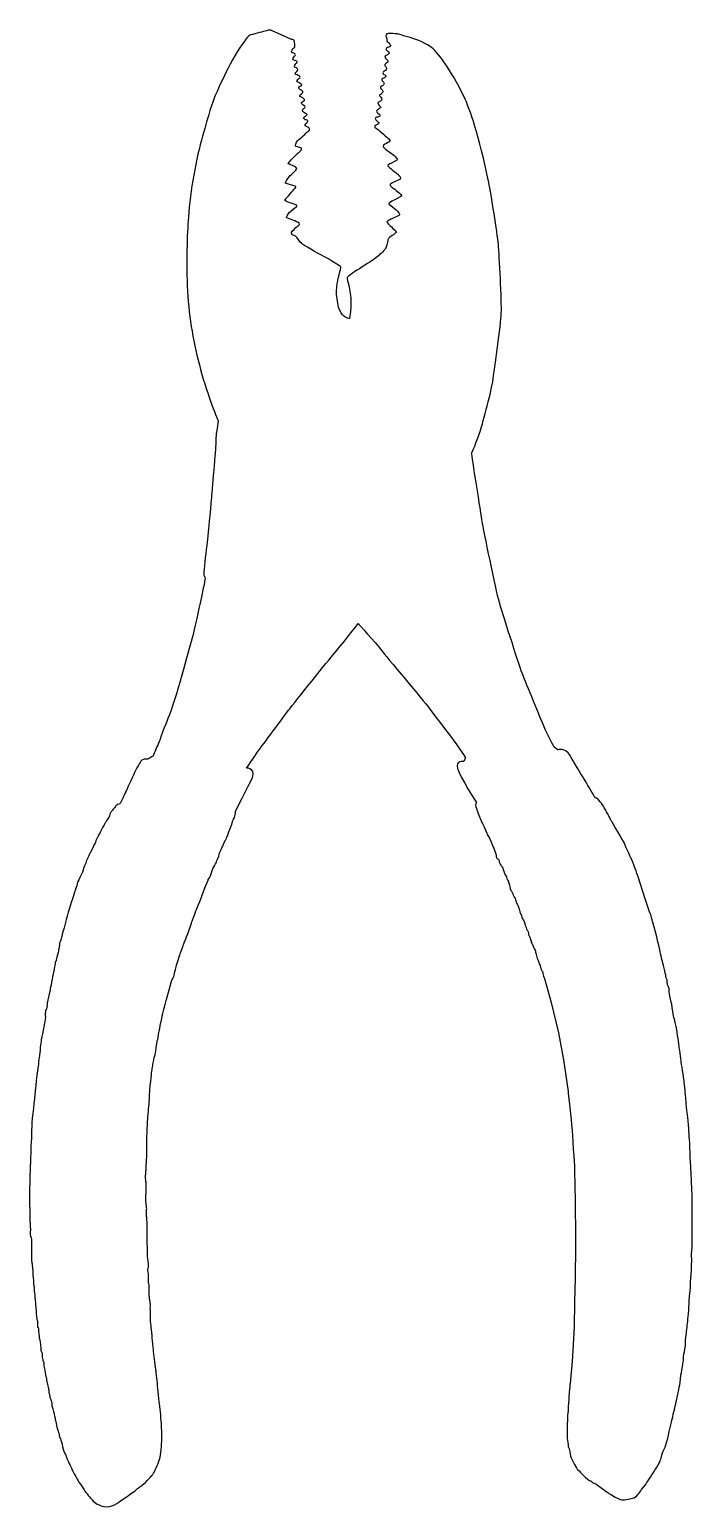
# Model space of a CAD drawing. Header units: centimetres. Extents: x -4.3 to 4.3, y -9.5 to 9.5.
import ezdxf

# ---------------------------------------------------------------- set-up
doc = ezdxf.new("R2010")
doc.units = ezdxf.units.CM
doc.header["$MEASUREMENT"] = 0
doc.layers.add('Camada 1', color=7, linetype='Continuous')

msp = doc.modelspace()

# ---------------------------------------------------------------- linework, layer by layer
at = {"layer": 'Camada 1'}
msp.add_open_spline([(2.70077, -7.87454), (2.70077, -7.87454), (2.72183, -7.64271), (2.72183, -7.64271), (2.72183, -7.64271), (2.72183, -7.64271), (2.7471, -7.20019), (2.7471, -7.20019), (2.7471, -7.20019), (2.7471, -7.20019), (2.75342, -6.87348), (2.75342, -6.87348), (2.75342, -6.87348), (2.75342, -6.87348), (2.76398, -6.56156), (2.76398, -6.56156), (2.76398, -6.56156), (2.76398, -6.56156), (2.76604, -6.1654), (2.76604, -6.1654), (2.76604, -6.1654), (2.76604, -6.1654), (2.76398, -5.57736), (2.76189, -5.52889), (2.76189, -5.52889), (2.75975, -5.48042), (2.75342, -5.13477), (2.75342, -5.13477), (2.75342, -5.13477), (2.75342, -5.13477), (2.72392, -4.69014), (2.71979, -4.6269), (2.71979, -4.6269), (2.7155, -4.56369), (2.67129, -4.16332), (2.67129, -4.16332), (2.67129, -4.16332), (2.67129, -4.16332), (2.61237, -3.75441), (2.61237, -3.75441), (2.61237, -3.75441), (2.61237, -3.75441), (2.54913, -3.40667), (2.54913, -3.40667), (2.54913, -3.40667), (2.54913, -3.40667), (2.45436, -3.01683), (2.45436, -3.01683), (2.45436, -3.01683), (2.45436, -3.01683), (2.36586, -2.70491), (2.36586, -2.70491), (2.36586, -2.70491), (2.36586, -2.70491), (2.34477, -2.65644), (2.34477, -2.64376), (2.34477, -2.64376), (2.34477, -2.63114), (2.349, -2.62696), (2.34067, -2.61643), (2.34067, -2.61643), (2.33223, -2.60585), (2.32374, -2.59534), (2.32165, -2.5827), (2.32165, -2.5827), (2.31956, -2.57006), (2.2985, -2.51314), (2.29429, -2.4984), (2.29429, -2.4984), (2.29011, -2.48366), (2.27109, -2.45411), (2.26696, -2.43307), (2.26696, -2.43307), (2.26273, -2.41193), (2.25429, -2.38243), (2.25217, -2.36769), (2.25217, -2.36769), (2.25, -2.35295), (2.2395, -2.32768), (2.23532, -2.31922), (2.23532, -2.31922), (2.23109, -2.31081), (2.22688, -2.31292), (2.22267, -2.30025), (2.22267, -2.30025), (2.21846, -2.28758), (2.22267, -2.28128), (2.21428, -2.27287), (2.21428, -2.27287), (2.20581, -2.2644), (2.20581, -2.26657), (2.20161, -2.2539), (2.20161, -2.2539), (2.19738, -2.24123), (2.19531, -2.2307), (2.19531, -2.2307), (2.19531, -2.2307), (2.19531, -2.2307), (2.18264, -2.18646), (2.17629, -2.17593), (2.17629, -2.17593), (2.17002, -2.1654), (2.16367, -2.15273), (2.16161, -2.14225), (2.16161, -2.14225), (2.15949, -2.13167), (2.16367, -2.11693), (2.15738, -2.1064), (2.15738, -2.1064), (2.15106, -2.09592), (2.14053, -2.08743), (2.13418, -2.06639), (2.13418, -2.06639), (2.12791, -2.04525), (2.11733, -2.0158), (2.11526, -2.00733), (2.11526, -2.00733), (2.11312, -1.99892), (2.10259, -1.97571), (2.09841, -1.96309), (2.09841, -1.96309), (2.0942, -1.95042), (2.07738, -1.92941), (2.07314, -1.92092), (2.07314, -1.92092), (2.06891, -1.91251), (2.07314, -1.89777), (2.06891, -1.8893), (2.06891, -1.8893), (2.06473, -1.88089), (2.06044, -1.88089), (2.05632, -1.87033), (2.05632, -1.87033), (2.05203, -1.85985), (2.04576, -1.84295), (2.04576, -1.83239), (2.04576, -1.83239), (2.04576, -1.82191), (2.01835, -1.7523), (2.01835, -1.7523), (2.01835, -1.7523), (2.01835, -1.7523), (1.99729, -1.72074), (1.99729, -1.70806), (1.99729, -1.70806), (1.99729, -1.69538), (1.99311, -1.69126), (1.98681, -1.67438), (1.98681, -1.67438), (1.98049, -1.65747), (1.96784, -1.64276), (1.96366, -1.63437), (1.96366, -1.63437), (1.95943, -1.6259), (1.95728, -1.60693), (1.95099, -1.59643), (1.95099, -1.59643), (1.94464, -1.58585), (1.93834, -1.58159), (1.93202, -1.56688), (1.93202, -1.56688), (1.92572, -1.55209), (1.92358, -1.53532), (1.92358, -1.53532), (1.92358, -1.53532), (1.92358, -1.53532), (1.90887, -1.4868), (1.90466, -1.46782), (1.90466, -1.46782), (1.90043, -1.44885), (1.8899, -1.44044), (1.88569, -1.42988), (1.88569, -1.42988), (1.88146, -1.41935), (1.8836, -1.40461), (1.8773, -1.39615), (1.8773, -1.39615), (1.87095, -1.38779), (1.8668, -1.38353), (1.86039, -1.37088), (1.86039, -1.37088), (1.85415, -1.35821), (1.84565, -1.33506), (1.84565, -1.33506), (1.84565, -1.33506), (1.84565, -1.33506), (1.83724, -1.31397), (1.83298, -1.3035), (1.83298, -1.3035), (1.82877, -1.29297), (1.82668, -1.2803), (1.8225, -1.27183), (1.8225, -1.27183), (1.81827, -1.26342), (1.80353, -1.25286), (1.79723, -1.23389), (1.79723, -1.23389), (1.79091, -1.21492), (1.78032, -1.20651), (1.78032, -1.19388), (1.78032, -1.19388), (1.78032, -1.18121), (1.77408, -1.17068), (1.77408, -1.17068), (1.77408, -1.17068), (1.77408, -1.17068), (1.75093, -1.16645), (1.74664, -1.15176), (1.74664, -1.15176), (1.74246, -1.13697), (1.74246, -1.13697), (1.74246, -1.12221), (1.74246, -1.12221), (1.74246, -1.10745), (1.71087, -1.0232), (1.7024, -1.00423), (1.7024, -1.00423), (1.69404, -0.98526), (1.65401, -0.89043), (1.64562, -0.87773), (1.64562, -0.87773), (1.63715, -0.86506), (1.63083, -0.86299), (1.62871, -0.85246), (1.62871, -0.85246), (1.62665, -0.84188), (1.59926, -0.76816), (1.5887, -0.7534), (1.5887, -0.7534), (1.5782, -0.73866), (1.55502, -0.68384), (1.54864, -0.67331), (1.54864, -0.67331), (1.54234, -0.66283), (1.53602, -0.64386), (1.53602, -0.64386), (1.53602, -0.64386), (1.53602, -0.64386), (1.4922, -0.52355), (1.48339, -0.49844), (1.48339, -0.49844), (1.47072, -0.46259), (1.48966, -0.43944), (1.48966, -0.43944), (1.48966, -0.43944), (1.48966, -0.43944), (1.2795, -0.11625), (1.2454, -0.00314), (1.2454, -0.00314), (1.21172, 0.10854), (1.32753, 0.08957), (1.32753, 0.08957), (1.32753, 0.08957), (1.32753, 0.08957), (1.34859, 0.14016), (1.34859, 0.14016), (1.34859, 0.14016), (1.34859, 0.14016), (1.27488, 0.24978), (1.19902, 0.35508), (1.19902, 0.35508), (1.12322, 0.46044), (0.93581, 0.70073), (0.87681, 0.78079), (0.87681, 0.78079), (0.81786, 0.86093), (0.32499, 1.44251), (0.25766, 1.53107), (0.25766, 1.53107), (0.19024, 1.6196), (-0.03508, 1.86614), (-0.03508, 1.86614), (-0.03508, 1.86614), (-0.03508, 1.86614), (-0.25834, 1.57949), (-0.36158, 1.45945), (-0.36158, 1.45945), (-0.46477, 1.3393), (-0.92808, 0.75553), (-0.92808, 0.75553), (-0.92808, 0.75553), (-0.92808, 0.75553), (-1.25876, 0.31296), (-1.2967, 0.26243), (-1.2967, 0.26243), (-1.33459, 0.21179), (-1.47363, 0.00523), (-1.47363, 0.00523), (-1.47363, 0.00523), (-1.47363, 0.00523), (-1.32197, 0.00105), (-1.42304, -0.17392), (-1.42304, -0.17392), (-1.4495, -0.21967), (-1.61891, -0.55534), (-1.61891, -0.55534), (-1.61891, -0.55534), (-1.61891, -0.55534), (-1.61259, -0.58479), (-1.63156, -0.6312), (-1.63156, -0.6312), (-1.65053, -0.67756), (-1.7221, -0.87986), (-1.73475, -0.89883), (-1.73475, -0.89883), (-1.7474, -0.9178), (-1.78111, -1.00001), (-1.78111, -1.00001), (-1.78111, -1.00001), (-1.78111, -1.00001), (-1.82953, -1.09907), (-1.82953, -1.11381), (-1.82953, -1.11381), (-1.82953, -1.12855), (-1.85903, -1.1939), (-1.86326, -1.20446), (-1.86326, -1.20446), (-1.86744, -1.21494), (-1.88218, -1.24658), (-1.88847, -1.25711), (-1.88847, -1.25711), (-1.89482, -1.26764), (-1.91379, -1.30135), (-1.91379, -1.30135), (-1.91379, -1.30135), (-1.91379, -1.30135), (-1.93691, -1.3857), (-1.9538, -1.40885), (-1.9538, -1.40885), (-1.97065, -1.43205), (-1.97065, -1.43835), (-1.97065, -1.43835), (-1.97065, -1.43835), (-1.97065, -1.43835), (-2.0128, -1.53741), (-2.0128, -1.53741), (-2.0128, -1.53741), (-2.0128, -1.53741), (-2.06963, -1.69545), (-2.06963, -1.69545), (-2.06963, -1.69545), (-2.06963, -1.69545), (-2.11384, -1.8093), (-2.12014, -1.81771), (-2.12014, -1.81771), (-2.12646, -1.82612), (-2.18547, -1.99469), (-2.18547, -1.99469), (-2.18547, -1.99469), (-2.18547, -1.99469), (-2.23815, -2.14227), (-2.23815, -2.14227), (-2.23815, -2.14227), (-2.23815, -2.14227), (-2.2781, -2.24339), (-2.28445, -2.26025), (-2.28445, -2.26025), (-2.29083, -2.2771), (-2.32869, -2.38881), (-2.33501, -2.4036), (-2.33501, -2.4036), (-2.34133, -2.41834), (-2.37295, -2.52163), (-2.37713, -2.53637), (-2.37713, -2.53637), (-2.38136, -2.55111), (-2.40451, -2.63543), (-2.40451, -2.63543), (-2.40451, -2.63543), (-2.40451, -2.63543), (-2.41083, -2.68808), (-2.41925, -2.69652), (-2.41925, -2.69652), (-2.42772, -2.70493), (-2.44875, -2.75978), (-2.44875, -2.75978), (-2.44875, -2.75978), (-2.44875, -2.75978), (-2.5077, -2.97687), (-2.5077, -2.97687), (-2.5077, -2.97687), (-2.5077, -2.97687), (-2.56459, -3.18544), (-2.56459, -3.20232), (-2.56459, -3.20232), (-2.56459, -3.21917), (-2.6088, -3.40883), (-2.6088, -3.41724), (-2.6088, -3.41724), (-2.6088, -3.42571), (-2.61933, -3.49733), (-2.62568, -3.51207), (-2.62568, -3.51207), (-2.632, -3.52686), (-2.65092, -3.68281), (-2.65727, -3.70178), (-2.65727, -3.70178), (-2.66354, -3.72075), (-2.68251, -3.79872), (-2.68251, -3.81558), (-2.68251, -3.81558), (-2.68251, -3.83249), (-2.68883, -3.86617), (-2.69307, -3.88302), (-2.69307, -3.88302), (-2.69722, -3.89987), (-2.70146, -3.94628), (-2.70146, -3.9547), (-2.70146, -3.9547), (-2.70146, -3.96312), (-2.71829, -4.1043), (-2.71829, -4.1043), (-2.71829, -4.1043), (-2.71829, -4.1043), (-2.72885, -4.20759), (-2.72676, -4.23707), (-2.72676, -4.23707), (-2.72462, -4.26657), (-2.73094, -4.33407), (-2.73308, -4.34669), (-2.73308, -4.34669), (-2.73517, -4.35936), (-2.75205, -4.54687), (-2.75205, -4.55955), (-2.75205, -4.55955), (-2.75205, -4.57223), (-2.75832, -4.71976), (-2.75832, -4.74079), (-2.75832, -4.74079), (-2.75832, -4.76193), (-2.76255, -4.89676), (-2.76255, -4.89676), (-2.76255, -4.89676), (-2.76255, -4.89676), (-2.76046, -4.97055), (-2.76046, -4.98529), (-2.76046, -4.98529), (-2.76046, -5.00008), (-2.75623, -5.00008), (-2.76046, -5.01273), (-2.76046, -5.01273), (-2.76464, -5.02535), (-2.76887, -5.12018), (-2.76887, -5.13912), (-2.76887, -5.13912), (-2.76887, -5.15806), (-2.76464, -5.15809), (-2.76887, -5.17285), (-2.76887, -5.17285), (-2.7731, -5.18759), (-2.77519, -5.21709), (-2.77519, -5.22974), (-2.77519, -5.22974), (-2.77519, -5.24239), (-2.77942, -5.26342), (-2.77728, -5.27403), (-2.77728, -5.27403), (-2.77519, -5.28456), (-2.7731, -5.32033), (-2.77096, -5.33724), (-2.77096, -5.33724), (-2.76887, -5.35415), (-2.76887, -5.36674), (-2.76887, -5.37518), (-2.76887, -5.37518), (-2.76887, -5.38362), (-2.76887, -5.45315), (-2.76887, -5.46159), (-2.76887, -5.46159), (-2.76887, -5.47003), (-2.77519, -5.52903), (-2.77519, -5.548), (-2.77519, -5.548), (-2.77519, -5.56697), (-2.77096, -5.58594), (-2.77096, -5.59859), (-2.77096, -5.59859), (-2.77096, -5.61124), (-2.76255, -5.65759), (-2.76255, -5.67238), (-2.76255, -5.67238), (-2.76255, -5.68712), (-2.76678, -5.71239), (-2.76678, -5.72927), (-2.76678, -5.72927), (-2.76678, -5.74607), (-2.76678, -5.76928), (-2.76255, -5.78825), (-2.76255, -5.78825), (-2.75832, -5.80722), (-2.75623, -5.90205), (-2.75623, -5.92102), (-2.75623, -5.92102), (-2.75623, -5.93999), (-2.75623, -6.04535), (-2.75623, -6.06649), (-2.75623, -6.06649), (-2.75623, -6.08752), (-2.75205, -6.16761), (-2.75205, -6.18865), (-2.75205, -6.18865), (-2.75205, -6.20979), (-2.74991, -6.29832), (-2.74991, -6.29832), (-2.74991, -6.29832), (-2.74991, -6.29832), (-2.73941, -6.39733), (-2.73941, -6.41212), (-2.73941, -6.41212), (-2.73941, -6.42686), (-2.74991, -6.45218), (-2.74568, -6.47533), (-2.74568, -6.47533), (-2.7415, -6.49853), (-2.73941, -6.51539), (-2.73941, -6.54489), (-2.73941, -6.54489), (-2.73941, -6.57439), (-2.7415, -6.59125), (-2.73941, -6.60815), (-2.73941, -6.60815), (-2.73727, -6.62495), (-2.72885, -6.65657), (-2.72885, -6.67771), (-2.72885, -6.67771), (-2.72885, -6.69874), (-2.73308, -6.71139), (-2.73094, -6.71978), (-2.73094, -6.71978), (-2.72885, -6.72825), (-2.72885, -6.73875), (-2.72885, -6.74933), (-2.72885, -6.74933), (-2.72885, -6.75986), (-2.73308, -6.7683), (-2.73094, -6.77883), (-2.73094, -6.77883), (-2.72885, -6.78936), (-2.72462, -6.83781), (-2.72253, -6.84627), (-2.72253, -6.84627), (-2.72044, -6.85468), (-2.71621, -6.89051), (-2.71412, -6.90527), (-2.71412, -6.90527), (-2.71203, -6.92001), (-2.71621, -6.95581), (-2.71621, -6.96425), (-2.71621, -6.96425), (-2.71621, -6.97272), (-2.71203, -6.98327), (-2.71203, -6.99169), (-2.71203, -6.99169), (-2.71203, -7.00011), (-2.71412, -7.00854), (-2.71412, -7.02119), (-2.71412, -7.02119), (-2.71412, -7.03384), (-2.71412, -7.03386), (-2.71412, -7.05281), (-2.71412, -7.05281), (-2.71412, -7.07176), (-2.71203, -7.11179), (-2.71203, -7.12232), (-2.71203, -7.12232), (-2.71203, -7.1328), (-2.69309, -7.2762), (-2.69309, -7.29724), (-2.69309, -7.29724), (-2.69309, -7.31833), (-2.67412, -7.51433), (-2.67203, -7.53748), (-2.67203, -7.53748), (-2.66989, -7.56068), (-2.6425, -7.7356), (-2.6425, -7.75457), (-2.6425, -7.75457), (-2.6425, -7.77354), (-2.61726, -7.94211), (-2.62144, -7.95052), (-2.62144, -7.95052), (-2.62567, -7.95899), (-2.59829, -8.18663), (-2.59406, -8.20979), (-2.59406, -8.20979), (-2.58983, -8.23294), (-2.573, -8.43524), (-2.57091, -8.45421), (-2.57091, -8.45421), (-2.56877, -8.47318), (-2.56877, -8.57012), (-2.56877, -8.64392), (-2.56877, -8.64392), (-2.56877, -8.71766), (-2.57509, -8.83987), (-2.59615, -8.90313), (-2.59615, -8.90313), (-2.61726, -8.96639), (-2.66145, -9.0654), (-2.68251, -9.09702), (-2.68251, -9.09702), (-2.70357, -9.12858), (-2.81097, -9.2319), (-2.82573, -9.24032), (-2.82573, -9.24032), (-2.84047, -9.24879), (-2.85102, -9.25929), (-2.86788, -9.26982), (-2.86788, -9.26982), (-2.88471, -9.28035), (-2.90159, -9.30567), (-2.91842, -9.31406), (-2.91842, -9.31406), (-2.9353, -9.32247), (-2.98158, -9.35623), (-2.98158, -9.35623), (-2.98158, -9.35623), (-2.98158, -9.35623), (-3.03847, -9.39629), (-3.08059, -9.42579), (-3.08059, -9.42579), (-3.12271, -9.45529), (-3.21955, -9.53541), (-3.31432, -9.51009), (-3.31432, -9.51009), (-3.40909, -9.48477), (-3.44494, -9.45109), (-3.47442, -9.41738), (-3.47442, -9.41738), (-3.50387, -9.38365), (-3.56078, -9.31409), (-3.57761, -9.28456), (-3.57761, -9.28456), (-3.59449, -9.25511), (-3.64082, -9.18767), (-3.64714, -9.17926), (-3.64714, -9.17926), (-3.65346, -9.17079), (-3.70191, -9.08226), (-3.71032, -9.06541), (-3.71032, -9.06541), (-3.71873, -9.04856), (-3.72506, -9.03379), (-3.72929, -9.02535), (-3.72929, -9.02535), (-3.73352, -9.01694), (-3.7735, -8.93264), (-3.78403, -8.90944), (-3.78403, -8.90944), (-3.79453, -8.88624), (-3.79453, -8.87576), (-3.79877, -8.8652), (-3.79877, -8.8652), (-3.80295, -8.85462), (-3.8283, -8.8062), (-3.8388, -8.77037), (-3.8388, -8.77037), (-3.84936, -8.73452), (-3.85772, -8.67337), (-3.86827, -8.6544), (-3.86827, -8.6544), (-3.87882, -8.63543), (-3.88515, -8.61228), (-3.88938, -8.59751), (-3.88938, -8.59751), (-3.89356, -8.58277), (-3.88938, -8.56801), (-3.89774, -8.55539), (-3.89774, -8.55539), (-3.90621, -8.54277), (-3.92303, -8.49006), (-3.92727, -8.46268), (-3.92727, -8.46268), (-3.93145, -8.43524), (-3.93992, -8.3973), (-3.94415, -8.36992), (-3.94415, -8.36992), (-3.94833, -8.34248), (-3.96307, -8.29618), (-3.96521, -8.28562), (-3.96521, -8.28562), (-3.9673, -8.27509), (-3.9673, -8.26453), (-3.97148, -8.25189), (-3.97148, -8.25189), (-3.97571, -8.23927), (-3.9863, -8.21607), (-3.9863, -8.19918), (-3.9863, -8.19918), (-3.9863, -8.18238), (-3.99045, -8.14446), (-3.99892, -8.13179), (-3.99892, -8.13179), (-4.00733, -8.11912), (-4.01151, -8.11494), (-4.01151, -8.10012), (-4.01151, -8.10012), (-4.01151, -8.08538), (-4.01998, -8.05588), (-4.02207, -8.04114), (-4.02207, -8.04114), (-4.02416, -8.0264), (-4.02416, -8.00746), (-4.02839, -7.99478), (-4.02839, -7.99478), (-4.03257, -7.98216), (-4.05368, -7.89149), (-4.05368, -7.87675), (-4.05368, -7.87675), (-4.05368, -7.86196), (-4.05154, -7.85778), (-4.05786, -7.84519), (-4.05786, -7.84519), (-4.06418, -7.83252), (-4.06627, -7.83672), (-4.06627, -7.81564), (-4.06627, -7.81564), (-4.06627, -7.79461), (-4.08524, -7.71245), (-4.08738, -7.69555), (-4.08738, -7.69555), (-4.08947, -7.6787), (-4.08738, -7.65338), (-4.09365, -7.64284), (-4.09365, -7.64284), (-4.09997, -7.63236), (-4.09788, -7.64496), (-4.10212, -7.62181), (-4.10212, -7.62181), (-4.1063, -7.59861), (-4.11053, -7.57122), (-4.11053, -7.55648), (-4.11053, -7.55648), (-4.11053, -7.54169), (-4.11053, -7.53534), (-4.11476, -7.52481), (-4.11476, -7.52481), (-4.11894, -7.51433), (-4.12526, -7.50801), (-4.12526, -7.49536), (-4.12526, -7.49536), (-4.12526, -7.48271), (-4.14, -7.37103), (-4.14, -7.37103), (-4.14, -7.37103), (-4.14, -7.37103), (-4.14, -7.35836), (-4.14423, -7.34989), (-4.14423, -7.34989), (-4.14841, -7.34148), (-4.14841, -7.33941), (-4.14841, -7.32886), (-4.14841, -7.32886), (-4.14841, -7.31831), (-4.15055, -7.29518), (-4.15264, -7.27827), (-4.15264, -7.27827), (-4.15478, -7.26142), (-4.15896, -7.25724), (-4.15896, -7.24033), (-4.15896, -7.24033), (-4.15896, -7.22348), (-4.15687, -7.21295), (-4.16105, -7.20451), (-4.16105, -7.20451), (-4.16528, -7.1961), (-4.17372, -7.20451), (-4.17161, -7.18342), (-4.17161, -7.18342), (-4.16952, -7.16233), (-4.16952, -7.14125), (-4.16952, -7.12865), (-4.16952, -7.12865), (-4.16952, -7.11598), (-4.18002, -7.0991), (-4.18002, -7.08859), (-4.18002, -7.08859), (-4.18002, -7.07806), (-4.19058, -6.96844), (-4.19058, -6.95791), (-4.19058, -6.95791), (-4.19058, -6.94738), (-4.19476, -6.94317), (-4.19476, -6.91785), (-4.19476, -6.91785), (-4.19476, -6.89258), (-4.20108, -6.86096), (-4.20108, -6.84834), (-4.20108, -6.84834), (-4.20108, -6.83567), (-4.20955, -6.74716), (-4.21164, -6.73454), (-4.21164, -6.73454), (-4.21373, -6.72187), (-4.21373, -6.68813), (-4.21582, -6.67128), (-4.21582, -6.67128), (-4.21796, -6.65443), (-4.2222, -6.64601), (-4.2222, -6.62487), (-4.2222, -6.62487), (-4.2222, -6.60384), (-4.2222, -6.59537), (-4.22429, -6.57433), (-4.22429, -6.57433), (-4.22638, -6.55324), (-4.23061, -6.51107), (-4.23061, -6.50271), (-4.23061, -6.50271), (-4.23061, -6.49424), (-4.23902, -6.38251), (-4.23902, -6.38251), (-4.23902, -6.38251), (-4.23902, -6.38251), (-4.2432, -6.36354), (-4.24534, -6.3425), (-4.24534, -6.3425), (-4.24743, -6.32136), (-4.24952, -6.29191), (-4.24952, -6.27712), (-4.24952, -6.27712), (-4.24952, -6.26238), (-4.24743, -6.25815), (-4.24743, -6.23293), (-4.24743, -6.23293), (-4.24743, -6.20756), (-4.24952, -6.16755), (-4.24952, -6.14858), (-4.24952, -6.14858), (-4.24952, -6.12961), (-4.24534, -6.08325), (-4.24952, -6.06643), (-4.24952, -6.06643), (-4.25375, -6.04952), (-4.26431, -6.00737), (-4.26431, -5.99057), (-4.26431, -5.99057), (-4.26431, -5.97366), (-4.26431, -5.96737), (-4.26217, -5.95046), (-4.26217, -5.95046), (-4.26008, -5.93361), (-4.2664, -5.88513), (-4.2664, -5.87672), (-4.2664, -5.87672), (-4.2664, -5.86831), (-4.2725, -5.64911), (-4.2725, -5.5121), (-4.2725, -5.5121), (-4.2725, -5.37509), (-4.26618, -5.19177), (-4.26618, -5.19177), (-4.26618, -5.19177), (-4.26618, -5.19177), (-4.25777, -4.97891), (-4.25777, -4.94941), (-4.25777, -4.94941), (-4.25777, -4.91991), (-4.25145, -4.81029), (-4.2493, -4.77026), (-4.2493, -4.77026), (-4.24721, -4.7302), (-4.25144, -4.62273), (-4.23038, -4.44572), (-4.23038, -4.44572), (-4.20932, -4.26871), (-4.19244, -4.0938), (-4.19244, -4.07903), (-4.19244, -4.07903), (-4.19244, -4.06429), (-4.18403, -4.03691), (-4.18403, -4.02844), (-4.18403, -4.02844), (-4.18403, -4.02003), (-4.18821, -4.02638), (-4.18403, -3.99682), (-4.18403, -3.99682), (-4.1798, -3.96732), (-4.17771, -3.94835), (-4.17562, -3.93155), (-4.17562, -3.93155), (-4.17348, -3.91464), (-4.16715, -3.89144), (-4.16715, -3.87673), (-4.16715, -3.87673), (-4.16715, -3.86194), (-4.16297, -3.85146), (-4.16083, -3.83456), (-4.16083, -3.83456), (-4.15874, -3.81771), (-4.15456, -3.76505), (-4.15456, -3.76505), (-4.15456, -3.76505), (-4.15456, -3.76505), (-4.14818, -3.72711), (-4.14609, -3.70599), (-4.14609, -3.70599), (-4.144, -3.68496), (-4.13768, -3.6554), (-4.13768, -3.64278), (-4.13768, -3.64278), (-4.13768, -3.63011), (-4.13136, -3.56481), (-4.12712, -3.5416), (-4.12712, -3.5416), (-4.12294, -3.51845), (-4.1208, -3.47839), (-4.11453, -3.45312), (-4.11453, -3.45312), (-4.10821, -3.4278), (-4.085, -3.31189), (-4.085, -3.31189), (-4.085, -3.31189), (-4.085, -3.31189), (-4.06817, -3.22548), (-4.06817, -3.20659), (-4.06817, -3.20659), (-4.06817, -3.18757), (-4.07235, -3.1918), (-4.07026, -3.17074), (-4.07026, -3.17074), (-4.06817, -3.14968), (-4.07026, -3.12857), (-4.06185, -3.11174), (-4.06185, -3.11174), (-4.05344, -3.09483), (-4.04497, -3.05909), (-4.04497, -3.04012), (-4.04497, -3.04012), (-4.04497, -3.02115), (-4.04288, -3.02321), (-4.04079, -3.00639), (-4.04079, -3.00639), (-4.0387, -2.98957), (-4.02182, -2.90109), (-4.0155, -2.88624), (-4.0155, -2.88624), (-4.00918, -2.8715), (-4.005, -2.86521), (-4.005, -2.8483), (-4.005, -2.8483), (-4.005, -2.83145), (-4.00709, -2.83568), (-4.00077, -2.81674), (-4.00077, -2.81674), (-3.99445, -2.79777), (-3.9818, -2.70718), (-3.97759, -2.68818), (-3.97759, -2.68818), (-3.97341, -2.66921), (-3.96076, -2.62709), (-3.95867, -2.61021), (-3.95867, -2.61021), (-3.95653, -2.59336), (-3.9502, -2.56174), (-3.94602, -2.53853), (-3.94602, -2.53853), (-3.94179, -2.51538), (-3.94811, -2.50485), (-3.93755, -2.49011), (-3.93755, -2.49011), (-3.92705, -2.47532), (-3.92496, -2.46061), (-3.92496, -2.44794), (-3.92496, -2.44794), (-3.92496, -2.43527), (-3.90178, -2.37208), (-3.89967, -2.35311), (-3.89967, -2.35311), (-3.89753, -2.33414), (-3.89126, -2.31517), (-3.88917, -2.29622), (-3.88917, -2.29622), (-3.88703, -2.2772), (-3.88917, -2.25823), (-3.87861, -2.23507), (-3.87861, -2.23507), (-3.86805, -2.21187), (-3.85123, -2.13601), (-3.85123, -2.13601), (-3.85123, -2.13601), (-3.85123, -2.13601), (-3.77752, -1.87468), (-3.77328, -1.85148), (-3.77328, -1.85148), (-3.7691, -1.82828), (-3.71851, -1.67873), (-3.71851, -1.67873), (-3.71851, -1.67873), (-3.71851, -1.67873), (-3.69954, -1.60494), (-3.69113, -1.59232), (-3.69113, -1.59232), (-3.68272, -1.57965), (-3.66375, -1.50797), (-3.65951, -1.49326), (-3.65951, -1.49326), (-3.65533, -1.47847), (-3.65533, -1.46588), (-3.64901, -1.45532), (-3.64901, -1.45532), (-3.64269, -1.44476), (-3.60477, -1.36256), (-3.59847, -1.35414), (-3.59847, -1.35414), (-3.59209, -1.34573), (-3.57103, -1.2741), (-3.56265, -1.2572), (-3.56265, -1.2572), (-3.55427, -1.2403), (-3.54159, -1.19399), (-3.54159, -1.19399), (-3.54159, -1.19399), (-3.54159, -1.19399), (-3.52471, -1.15187), (-3.51421, -1.1371), (-3.51421, -1.1371), (-3.50365, -1.12231), (-3.50156, -1.10337), (-3.49318, -1.09281), (-3.49318, -1.09281), (-3.48477, -1.08228), (-3.45315, -1.01066), (-3.44259, -0.98957), (-3.44259, -0.98957), (-3.43209, -0.96848), (-3.42153, -0.95372), (-3.41735, -0.93475), (-3.41735, -0.93475), (-3.41312, -0.91578), (-3.40888, -0.90737), (-3.40047, -0.89474), (-3.40047, -0.89474), (-3.39206, -0.88207), (-3.38364, -0.86312), (-3.37523, -0.84838), (-3.37523, -0.84838), (-3.36676, -0.83359), (-3.34994, -0.79567), (-3.34152, -0.77877), (-3.34152, -0.77877), (-3.33305, -0.76197), (-3.29728, -0.70085), (-3.29728, -0.70085), (-3.29728, -0.70085), (-3.29728, -0.70085), (-3.25725, -0.6397), (-3.24674, -0.62288), (-3.24674, -0.62288), (-3.23621, -0.60603), (-3.23407, -0.57017), (-3.22571, -0.56594), (-3.22571, -0.56594), (-3.21724, -0.56176), (-3.21515, -0.5512), (-3.20251, -0.53649), (-3.20251, -0.53649), (-3.18986, -0.5217), (-3.18145, -0.51122), (-3.17089, -0.49643), (-3.17089, -0.49643), (-3.16041, -0.48164), (-3.15197, -0.47328), (-3.14144, -0.46693), (-3.14144, -0.46693), (-3.13094, -0.46063), (-3.10773, -0.4564), (-3.10773, -0.4564), (-3.10773, -0.4564), (-3.10773, -0.4564), (-3.06349, -0.37205), (-3.03825, -0.31517), (-3.03825, -0.31517), (-3.01296, -0.25828), (-2.9603, -0.14031), (-2.91818, -0.05178), (-2.91818, -0.05178), (-2.87606, 0.03675), (-2.84023, 0.09575), (-2.81708, 0.11266), (-2.81708, 0.11266), (-2.79393, 0.12951), (-2.7476, 0.11266), (-2.73286, 0.1274), (-2.73286, 0.1274), (-2.71807, 0.14214), (-2.68227, 0.1569), (-2.68227, 0.1569), (-2.68227, 0.1569), (-2.68227, 0.1569), (-2.63001, 0.27699), (-2.61279, 0.31922), (-2.61279, 0.31922), (-2.59382, 0.36552), (-2.52643, 0.55523), (-2.48854, 0.64164), (-2.48854, 0.64164), (-2.4506, 0.72805), (-2.35792, 1.01883), (-2.31582, 1.17266), (-2.31582, 1.17266), (-2.27372, 1.32654), (-2.22319, 1.51196), (-2.18101, 1.6637), (-2.18101, 1.6637), (-2.13889, 1.81547), (-2.08838, 2.06208), (-2.06941, 2.15059), (-2.06941, 2.15059), (-2.05044, 2.23907), (-2.00834, 2.42245), (-2.01043, 2.45192), (-2.01043, 2.45192), (-2.01257, 2.48142), (-2.03363, 2.45827), (-2.0231, 2.56783), (-2.0231, 2.56783), (-2.0126, 2.67745), (-1.98955, 2.86813), (-1.97889, 2.94931), (-1.97889, 2.94931), (-1.96833, 3.0294), (-1.91991, 3.58995), (-1.91991, 3.58995), (-1.91991, 3.58995), (-1.91991, 3.58995), (-1.88409, 4.02201), (-1.87988, 4.05363), (-1.87988, 4.05363), (-1.87567, 4.08519), (-1.87014, 4.279), (-1.86514, 4.31073), (-1.86514, 4.31073), (-1.85882, 4.35079), (-1.83985, 4.47517), (-1.83985, 4.47517), (-1.83985, 4.47517), (-1.83985, 4.47517), (-1.97889, 4.80812), (-2.06729, 5.13901), (-2.06729, 5.13901), (-2.15582, 5.46985), (-2.21472, 5.78594), (-2.2358, 6.15057), (-2.2358, 6.15057), (-2.25686, 6.51514), (-2.24019, 6.88929), (-2.2253, 7.10312), (-2.2253, 7.10312), (-2.2021, 7.43612), (-2.1242, 7.86814), (-2.04208, 8.14844), (-2.04208, 8.14844), (-1.95995, 8.42874), (-1.93257, 8.54883), (-1.8546, 8.72375), (-1.8546, 8.72375), (-1.77668, 8.89867), (-1.70717, 9.04196), (-1.62505, 9.18108), (-1.62505, 9.18108), (-1.54292, 9.3202), (-1.45654, 9.43818), (-1.43132, 9.44664), (-1.43132, 9.44664), (-1.40603, 9.45505), (-1.27331, 9.49088), (-1.23963, 9.49929), (-1.23963, 9.49929), (-1.20592, 9.50776), (-1.18068, 9.52038), (-1.16174, 9.51196), (-1.16174, 9.51196), (-1.14277, 9.5036), (-0.91319, 9.39816), (-0.89425, 9.39398), (-0.89425, 9.39398), (-0.87528, 9.38975), (-0.86271, 9.38557), (-0.85845, 9.37289), (-0.85845, 9.37289), (-0.85422, 9.36019), (-0.84792, 9.30539), (-0.85213, 9.29698), (-0.85213, 9.29698), (-0.85636, 9.28857), (-0.87528, 9.28645), (-0.88793, 9.25697), (-0.88793, 9.25697), (-0.9006, 9.22742), (-0.89007, 9.21903), (-0.87745, 9.21903), (-0.87745, 9.21903), (-0.86478, 9.21903), (-0.84163, 9.20636), (-0.84377, 9.19583), (-0.84377, 9.19583), (-0.84583, 9.18535), (-0.8648, 9.17263), (-0.87322, 9.15366), (-0.87322, 9.15366), (-0.88164, 9.13469), (-0.87745, 9.13051), (-0.86274, 9.12416), (-0.86274, 9.12416), (-0.84795, 9.11781), (-0.8248, 9.11781), (-0.82268, 9.10519), (-0.82268, 9.10519), (-0.82056, 9.09257), (-0.83744, 9.08622), (-0.84583, 9.07357), (-0.84583, 9.07357), (-0.85424, 9.0609), (-0.86903, 9.03563), (-0.84795, 9.03356), (-0.84795, 9.03356), (-0.82686, 9.03144), (-0.80604, 9.01425), (-0.81639, 8.99345), (-0.81639, 8.99345), (-0.82269, 8.98078), (-0.86481, 8.95551), (-0.83954, 8.94286), (-0.83954, 8.94286), (-0.81425, 8.93024), (-0.80372, 8.93024), (-0.78689, 8.91759), (-0.78689, 8.91759), (-0.77004, 8.90497), (-0.79954, 8.89656), (-0.81425, 8.87542), (-0.81425, 8.87542), (-0.82907, 8.85439), (-0.8269, 8.85015), (-0.81216, 8.84391), (-0.81216, 8.84391), (-0.79742, 8.83756), (-0.78271, 8.82695), (-0.7658, 8.8143), (-0.7658, 8.8143), (-0.749, 8.80173), (-0.79742, 8.79115), (-0.80165, 8.77435), (-0.80165, 8.77435), (-0.80583, 8.75739), (-0.79533, 8.75321), (-0.78268, 8.74691), (-0.78268, 8.74691), (-0.77001, 8.74061), (-0.76479, 8.73752), (-0.75106, 8.72371), (-0.75106, 8.72371), (-0.74688, 8.71953), (-0.749, 8.70691), (-0.77003, 8.69003), (-0.77003, 8.69003), (-0.79112, 8.67318), (-0.7995, 8.66053), (-0.77421, 8.65209), (-0.77421, 8.65209), (-0.749, 8.64368), (-0.749, 8.63942), (-0.73426, 8.62677), (-0.73426, 8.62677), (-0.71944, 8.61415), (-0.73209, 8.60568), (-0.749, 8.59521), (-0.749, 8.59521), (-0.7658, 8.58468), (-0.77421, 8.56359), (-0.75106, 8.55097), (-0.75106, 8.55097), (-0.72791, 8.5383), (-0.70894, 8.53406), (-0.72161, 8.51729), (-0.72161, 8.51729), (-0.73428, 8.50033), (-0.77003, 8.48774), (-0.74899, 8.46665), (-0.74899, 8.46665), (-0.7356, 8.45337), (-0.71946, 8.44138), (-0.70054, 8.43297), (-0.70054, 8.43297), (-0.68157, 8.4245), (-0.71319, 8.4077), (-0.7279, 8.39712), (-0.7279, 8.39712), (-0.74266, 8.38664), (-0.73425, 8.36344), (-0.71946, 8.35918), (-0.71946, 8.35918), (-0.70472, 8.355), (-0.67525, 8.355), (-0.68366, 8.33603), (-0.68366, 8.33603), (-0.69207, 8.31706), (-0.73208, 8.29809), (-0.71734, 8.28126), (-0.71734, 8.28126), (-0.7026, 8.2643), (-0.66892, 8.26647), (-0.6626, 8.24327), (-0.6626, 8.24327), (-0.65628, 8.22012), (-0.69631, 8.19691), (-0.69631, 8.19691), (-0.69631, 8.19691), (-0.69631, 8.19691), (-0.78267, 8.11476), (-0.81421, 8.09155), (-0.81421, 8.09155), (-0.8458, 8.06835), (-0.84374, 8.01776), (-0.84374, 8.01776), (-0.84374, 8.01776), (-0.84374, 8.01776), (-0.79529, 8.00302), (-0.77418, 7.99673), (-0.77418, 7.99673), (-0.7532, 7.99043), (-0.76577, 7.97353), (-0.78265, 7.95456), (-0.78265, 7.95456), (-0.79948, 7.93559), (-0.95323, 7.79859), (-0.9364, 7.79229), (-0.9364, 7.79229), (-0.91957, 7.78599), (-0.82054, 7.74805), (-0.82477, 7.72908), (-0.82477, 7.72908), (-0.829, 7.71011), (-0.89639, 7.65529), (-0.92161, 7.6279), (-0.92161, 7.6279), (-0.9469, 7.60052), (-0.9785, 7.54149), (-0.9785, 7.54149), (-0.9785, 7.54149), (-0.9785, 7.54149), (-0.86687, 7.50987), (-0.8479, 7.50355), (-0.8479, 7.50355), (-0.82898, 7.49725), (-0.8416, 7.48035), (-0.85634, 7.4677), (-0.85634, 7.4677), (-0.87108, 7.45508), (-0.95527, 7.3539), (-0.96585, 7.34343), (-0.96585, 7.34343), (-0.97635, 7.33285), (-0.9785, 7.31388), (-0.9785, 7.31388), (-0.9785, 7.31388), (-0.9785, 7.31388), (-0.8479, 7.26329), (-0.83107, 7.25911), (-0.83107, 7.25911), (-0.81419, 7.25493), (-0.82901, 7.23596), (-0.83948, 7.23173), (-0.83948, 7.23173), (-0.85001, 7.2275), (-0.90269, 7.18537), (-0.92378, 7.16217), (-0.92378, 7.16217), (-0.94481, 7.13897), (-0.96167, 7.09473), (-0.96167, 7.09473), (-0.96167, 7.09473), (-0.96167, 7.09473), (-0.85004, 7.05462), (-0.81213, 7.03784), (-0.81213, 7.03784), (-0.77419, 7.02093), (-0.79948, 6.9999), (-0.81845, 6.98513), (-0.81845, 6.98513), (-0.83742, 6.97039), (-0.89216, 6.91986), (-0.8964, 6.91139), (-0.8964, 6.91139), (-0.90058, 6.90292), (-0.89008, 6.87345), (-0.8732, 6.86922), (-0.8732, 6.86922), (-0.85637, 6.86504), (-0.84793, 6.85874), (-0.83531, 6.85025), (-0.83531, 6.85025), (-0.82264, 6.84184), (-0.78051, 6.77651), (-0.76792, 6.76601), (-0.76792, 6.76601), (-0.75525, 6.75543), (-0.54675, 6.63102), (-0.47937, 6.59734), (-0.47937, 6.59734), (-0.41199, 6.56366), (-0.33194, 6.50886), (-0.29612, 6.48984), (-0.29612, 6.48984), (-0.26035, 6.47087), (-0.25818, 6.46664), (-0.25818, 6.44983), (-0.25818, 6.44983), (-0.25818, 6.43292), (-0.27927, 6.38027), (-0.29186, 6.31489), (-0.29186, 6.31489), (-0.30453, 6.24962), (-0.31924, 6.18424), (-0.313, 6.10627), (-0.313, 6.10627), (-0.30668, 6.02835), (-0.29609, 5.95456), (-0.27083, 5.90183), (-0.27083, 5.90183), (-0.24559, 5.84918), (-0.22871, 5.83439), (-0.20974, 5.81968), (-0.20974, 5.81968), (-0.19077, 5.80497), (-0.14865, 5.79648), (-0.14865, 5.79648), (-0.14865, 5.79648), (-0.14865, 5.79648), (-0.136, 5.84707), (-0.12968, 5.95457), (-0.12968, 5.95457), (-0.12344, 6.06207), (-0.13815, 6.1316), (-0.15079, 6.19905), (-0.15079, 6.19905), (-0.16338, 6.26644), (-0.18868, 6.31491), (-0.17603, 6.32756), (-0.17603, 6.32756), (-0.16336, 6.34023), (-0.11494, 6.38027), (-0.02016, 6.43935), (-0.02016, 6.43935), (0.07461, 6.49827), (0.17148, 6.55733), (0.20937, 6.59106), (0.20937, 6.59106), (0.24731, 6.62474), (0.31047, 6.68165), (0.3252, 6.71745), (0.3252, 6.71745), (0.33999, 6.7533), (0.34208, 6.81651), (0.3547, 6.82918), (0.3547, 6.82918), (0.36737, 6.8418), (0.39891, 6.86286), (0.41788, 6.8776), (0.41788, 6.8776), (0.43685, 6.89239), (0.46005, 6.91559), (0.45159, 6.92396), (0.45159, 6.92396), (0.44318, 6.93248), (0.33996, 7.0209), (0.33573, 7.03781), (0.33573, 7.03781), (0.33155, 7.05461), (0.35682, 7.0589), (0.38418, 7.07575), (0.38418, 7.07575), (0.41154, 7.0926), (0.50425, 7.12216), (0.49792, 7.14319), (0.49792, 7.14319), (0.4916, 7.16428), (0.46003, 7.19378), (0.43267, 7.21481), (0.43267, 7.21481), (0.40523, 7.23595), (0.35681, 7.26963), (0.35893, 7.28019), (0.35893, 7.28019), (0.36102, 7.29072), (0.39891, 7.30546), (0.41576, 7.31601), (0.41576, 7.31601), (0.43267, 7.32654), (0.51686, 7.3666), (0.52527, 7.37716), (0.52527, 7.37716), (0.53368, 7.38769), (0.4305, 7.46564), (0.40314, 7.48672), (0.40314, 7.48672), (0.37578, 7.50786), (0.36943, 7.52045), (0.38631, 7.53308), (0.38631, 7.53308), (0.40314, 7.54578), (0.48108, 7.57949), (0.50423, 7.59423), (0.50423, 7.59423), (0.52743, 7.60902), (0.49367, 7.63847), (0.47476, 7.65538), (0.47476, 7.65538), (0.45579, 7.67229), (0.35893, 7.75021), (0.34839, 7.76288), (0.34839, 7.76288), (0.33789, 7.7755), (0.37784, 7.79238), (0.37784, 7.79238), (0.37784, 7.79238), (0.37784, 7.79238), (0.47261, 7.8408), (0.47055, 7.84509), (0.47055, 7.84509), (0.45716, 7.87187), (0.43049, 7.89774), (0.40734, 7.91465), (0.40734, 7.91465), (0.38416, 7.93145), (0.2873, 7.99469), (0.28521, 8.01577), (0.28521, 8.01577), (0.28307, 8.0368), (0.3231, 8.04945), (0.34839, 8.06419), (0.34839, 8.06419), (0.37366, 8.07898), (0.38207, 8.09374), (0.36313, 8.10853), (0.36313, 8.10853), (0.34421, 8.12327), (0.23679, 8.22021), (0.21367, 8.23704), (0.21367, 8.23704), (0.19047, 8.25389), (0.17449, 8.26061), (0.17573, 8.27286), (0.17573, 8.27286), (0.17782, 8.294), (0.21994, 8.29606), (0.22833, 8.30654), (0.22833, 8.30654), (0.23677, 8.31712), (0.22521, 8.32654), (0.21568, 8.33609), (0.21568, 8.33609), (0.20094, 8.35088), (0.18205, 8.36136), (0.18412, 8.37403), (0.18412, 8.37403), (0.18621, 8.3867), (0.19886, 8.39088), (0.21568, 8.393), (0.21568, 8.393), (0.23256, 8.39506), (0.2515, 8.40562), (0.24518, 8.42038), (0.24518, 8.42038), (0.23888, 8.43512), (0.19676, 8.45623), (0.20094, 8.46885), (0.20094, 8.46885), (0.20515, 8.48152), (0.22412, 8.48782), (0.24095, 8.50258), (0.24095, 8.50258), (0.25786, 8.51737), (0.25992, 8.52361), (0.24518, 8.53414), (0.24518, 8.53414), (0.23039, 8.54467), (0.21991, 8.56152), (0.21991, 8.57631), (0.21991, 8.57631), (0.21991, 8.59105), (0.24941, 8.58898), (0.26624, 8.60999), (0.26624, 8.60999), (0.28307, 8.63108), (0.25574, 8.64793), (0.24306, 8.66058), (0.24306, 8.66058), (0.23038, 8.67323), (0.23888, 8.67955), (0.2515, 8.68378), (0.2515, 8.68378), (0.26415, 8.68796), (0.27047, 8.70487), (0.28097, 8.71534), (0.28097, 8.71534), (0.2915, 8.72592), (0.27679, 8.74066), (0.26835, 8.74907), (0.26835, 8.74907), (0.25988, 8.75743), (0.24303, 8.76804), (0.25356, 8.78063), (0.25356, 8.78063), (0.26409, 8.7933), (0.28094, 8.7933), (0.2915, 8.80807), (0.2915, 8.80807), (0.30198, 8.82281), (0.29991, 8.83127), (0.28936, 8.84175), (0.28936, 8.84175), (0.27886, 8.85228), (0.262, 8.86495), (0.27044, 8.87969), (0.27044, 8.87969), (0.27883, 8.89448), (0.30198, 8.8966), (0.31465, 8.90713), (0.31465, 8.90713), (0.3273, 8.91761), (0.31671, 8.93028), (0.30624, 8.93658), (0.30624, 8.93658), (0.29571, 8.94288), (0.27462, 8.95767), (0.28518, 8.97243), (0.28518, 8.97243), (0.29568, 8.98722), (0.31886, 8.98722), (0.3273, 9.00399), (0.3273, 9.00399), (0.33569, 9.0209), (0.32516, 9.03767), (0.32516, 9.03767), (0.32516, 9.03767), (0.32516, 9.03767), (0.29783, 9.05251), (0.30833, 9.07146), (0.30833, 9.07146), (0.31886, 9.09043), (0.35259, 9.09461), (0.34836, 9.11358), (0.34836, 9.11358), (0.34418, 9.1325), (0.31042, 9.14943), (0.30833, 9.16629), (0.30833, 9.16629), (0.30624, 9.18315), (0.34415, 9.18944), (0.35678, 9.20841), (0.35678, 9.20841), (0.36941, 9.22738), (0.36099, 9.23373), (0.34416, 9.24426), (0.34416, 9.24426), (0.32728, 9.25474), (0.31887, 9.26746), (0.32942, 9.28011), (0.32942, 9.28011), (0.3399, 9.29268), (0.38202, 9.29691), (0.38202, 9.31379), (0.38202, 9.31379), (0.38202, 9.33064), (0.36096, 9.34747), (0.35046, 9.35803), (0.35046, 9.35803), (0.33993, 9.36851), (0.33361, 9.36851), (0.33361, 9.37906), (0.33361, 9.37906), (0.33361, 9.38964), (0.33567, 9.3939), (0.32943, 9.41285), (0.32943, 9.41285), (0.32305, 9.43182), (0.31673, 9.45079), (0.33361, 9.46339), (0.33361, 9.46339), (0.35046, 9.47606), (0.4073, 9.46974), (0.44312, 9.46762), (0.44312, 9.46762), (0.47892, 9.4655), (0.50845, 9.45283), (0.59899, 9.42756), (0.59899, 9.42756), (0.68953, 9.40224), (0.80751, 9.36223), (0.89382, 9.30112), (0.89382, 9.30112), (0.98018, 9.23997), (1.15708, 9.01447), (1.32983, 8.65413), (1.32983, 8.65413), (1.40354, 8.50025), (1.52356, 8.15462), (1.64786, 7.55193), (1.64786, 7.55193), (1.678, 7.40575), (1.75949, 6.89439), (1.77216, 6.75321), (1.77216, 6.75321), (1.78475, 6.61198), (1.81637, 6.01346), (1.81005, 5.86593), (1.81005, 5.86593), (1.80373, 5.71845), (1.72578, 5.15574), (1.69845, 4.98294), (1.69845, 4.98294), (1.67101, 4.81009), (1.5615, 4.41816), (1.52994, 4.32116), (1.52994, 4.32116), (1.49835, 4.22422), (1.42673, 4.05978), (1.42673, 4.05978), (1.42673, 4.05978), (1.42673, 4.05978), (1.54886, 3.26955), (1.56363, 3.18102), (1.56363, 3.18102), (1.57842, 3.09249), (1.74479, 2.27689), (1.78054, 2.15467), (1.78054, 2.15467), (1.81639, 2.03246), (2.02697, 1.36227), (2.07965, 1.22532), (2.07965, 1.22532), (2.13228, 1.08827), (2.31764, 0.63734), (2.36191, 0.53404), (2.36191, 0.53404), (2.4061, 0.43075), (2.49034, 0.27483), (2.49034, 0.27483), (2.49034, 0.27483), (2.49034, 0.27483), (2.5367, 0.23901), (2.5367, 0.23901), (2.5367, 0.23901), (2.5367, 0.23901), (2.63986, 0.27483), (2.69677, 0.16733), (2.69677, 0.16733), (2.72056, 0.12222), (2.88211, -0.14041), (2.91156, -0.19518), (2.91156, -0.19518), (2.94106, -0.25), (3.01901, -0.37642), (3.01901, -0.37642), (3.01901, -0.37642), (3.01901, -0.37642), (3.05057, -0.37854), (3.0864, -0.42907), (3.0864, -0.42907), (3.12222, -0.47971), (3.16011, -0.54292), (3.16644, -0.55763), (3.16644, -0.55763), (3.17274, -0.57242), (3.22753, -0.67354), (3.22753, -0.67354), (3.22753, -0.67354), (3.22753, -0.67354), (3.38969, -0.94334), (3.39181, -0.95596), (3.39181, -0.95596), (3.39393, -0.96863), (3.47605, -1.14355), (3.48658, -1.16458), (3.48658, -1.16458), (3.49708, -1.18572), (3.57082, -1.38379), (3.57082, -1.38379), (3.57082, -1.38379), (3.57082, -1.38379), (3.66977, -1.69359), (3.66977, -1.69359), (3.66977, -1.69359), (3.66977, -1.69359), (3.72666, -1.86216), (3.72666, -1.86216), (3.72666, -1.86216), (3.72666, -1.86216), (3.7414, -1.89378), (3.74349, -1.90645), (3.74349, -1.90645), (3.74558, -1.91907), (3.76251, -1.98231), (3.76251, -1.98231), (3.76251, -1.98231), (3.76251, -1.98231), (3.81302, -2.17202), (3.81302, -2.17202), (3.81302, -2.17202), (3.81302, -2.17202), (3.84458, -2.29005), (3.84665, -2.30685), (3.84665, -2.30685), (3.84882, -2.32376), (3.87618, -2.4565), (3.88247, -2.47335), (3.88247, -2.47335), (3.88877, -2.49026), (3.93094, -2.66094), (3.93094, -2.67147), (3.93094, -2.67147), (3.93094, -2.68195), (3.93094, -2.69885), (3.93935, -2.70732), (3.93935, -2.70732), (3.94776, -2.71568), (3.94988, -2.73465), (3.94776, -2.74944), (3.94776, -2.74944), (3.94564, -2.76418), (3.95406, -2.78738), (3.95829, -2.7958), (3.95829, -2.7958), (3.96247, -2.80421), (3.97303, -2.82742), (3.97303, -2.83792), (3.97303, -2.83792), (3.97303, -2.84845), (3.97094, -2.87586), (3.97726, -2.90123), (3.97726, -2.90123), (3.9835, -2.92644), (4.00253, -3.01915), (4.00671, -3.03813), (4.00671, -3.03813), (4.01094, -3.0571), (4.01303, -3.0803), (4.01727, -3.10563), (4.01727, -3.10563), (4.02142, -3.1309), (4.03201, -3.19416), (4.03619, -3.20887), (4.03619, -3.20887), (4.0404, -3.22361), (4.06355, -3.32267), (4.06569, -3.33108), (4.06569, -3.33108), (4.06778, -3.33955), (4.09728, -3.53552), (4.0994, -3.55873), (4.0994, -3.55873), (4.10146, -3.58193), (4.12885, -3.76317), (4.12885, -3.77365), (4.12885, -3.77365), (4.12885, -3.78423), (4.16674, -4.0013), (4.16674, -4.02236), (4.16674, -4.02236), (4.16674, -4.04339), (4.17727, -4.10877), (4.17941, -4.14039), (4.17941, -4.14039), (4.18153, -4.17195), (4.18785, -4.25001), (4.18994, -4.26895), (4.18994, -4.26895), (4.19206, -4.28792), (4.21521, -4.52811), (4.21939, -4.55555), (4.21939, -4.55555), (4.22362, -4.58293), (4.22786, -4.62511), (4.22786, -4.64826), (4.22786, -4.64826), (4.22786, -4.67146), (4.23416, -4.75994), (4.23627, -4.7747), (4.23627, -4.7747), (4.23833, -4.78944), (4.24471, -4.99803), (4.24675, -5.02968), (4.24675, -5.02968), (4.24881, -5.06135), (4.2594, -5.27204), (4.26149, -5.29736), (4.26149, -5.29736), (4.26363, -5.32268), (4.27202, -5.55869), (4.27202, -5.55869), (4.27202, -5.55869), (4.27202, -5.55869), (4.26996, -5.98017), (4.27202, -5.99912), (4.27202, -5.99912), (4.27414, -6.01809), (4.26996, -6.13824), (4.26996, -6.15721), (4.26996, -6.15721), (4.26996, -6.17618), (4.26578, -6.22042), (4.26364, -6.24362), (4.26364, -6.24362), (4.2615, -6.26682), (4.26578, -6.32577), (4.26578, -6.32577), (4.26578, -6.32577), (4.26578, -6.32577), (4.2594, -6.52389), (4.25525, -6.55342), (4.25525, -6.55342), (4.25102, -6.58292), (4.24885, -6.63563), (4.24885, -6.65883), (4.24885, -6.65883), (4.24885, -6.68193), (4.24261, -6.77675), (4.23837, -6.80213), (4.23837, -6.80213), (4.23419, -6.8274), (4.23207, -6.86111), (4.23207, -6.87799), (4.23207, -6.87799), (4.23207, -6.89479), (4.22789, -6.93064), (4.22789, -6.95385), (4.22789, -6.95385), (4.22789, -6.97706), (4.21522, -7.06976), (4.21522, -7.09292), (4.21522, -7.09292), (4.21522, -7.11612), (4.20048, -7.22992), (4.19625, -7.27207), (4.19625, -7.27207), (4.19207, -7.31424), (4.1836, -7.35848), (4.18577, -7.38798), (4.18577, -7.38798), (4.18786, -7.41743), (4.18577, -7.44063), (4.18154, -7.46172), (4.18154, -7.46172), (4.17731, -7.48281), (4.16466, -7.54607), (4.16048, -7.57763), (4.16048, -7.57763), (4.15627, -7.60925), (4.16048, -7.6261), (4.15627, -7.64507), (4.15627, -7.64507), (4.15204, -7.66404), (4.13942, -7.75469), (4.13098, -7.78625), (4.13098, -7.78625), (4.12257, -7.81787), (4.11415, -7.91693), (4.10992, -7.94439), (4.10992, -7.94439), (4.10574, -7.97172), (4.08886, -8.04758), (4.08468, -8.06655), (4.08468, -8.06655), (4.08047, -8.08552), (4.05095, -8.22887), (4.04465, -8.25202), (4.04465, -8.25202), (4.03835, -8.27522), (4.00041, -8.43117), (3.99409, -8.45646), (3.99409, -8.45646), (3.98777, -8.48178), (3.96041, -8.61243), (3.96041, -8.61243), (3.96041, -8.61243), (3.96041, -8.61243), (3.92887, -8.72834), (3.9225, -8.7452), (3.9225, -8.7452), (3.9162, -8.76211), (3.88877, -8.81682), (3.8804, -8.84638), (3.8804, -8.84638), (3.87196, -8.87588), (3.86558, -8.90327), (3.8572, -8.92224), (3.8572, -8.92224), (3.84882, -8.94121), (3.81926, -9.00654), (3.80246, -9.02548), (3.80246, -9.02548), (3.78566, -9.04442), (3.77084, -9.07395), (3.76452, -9.08448), (3.76452, -9.08448), (3.7582, -9.09501), (3.70557, -9.16883), (3.69718, -9.18354), (3.69718, -9.18354), (3.68871, -9.19828), (3.65077, -9.25522), (3.61921, -9.29316), (3.61921, -9.29316), (3.58765, -9.3311), (3.56396, -9.38984), (3.49922, -9.40484), (3.49922, -9.40484), (3.41707, -9.42381), (3.37278, -9.43016), (3.33282, -9.41537), (3.33282, -9.41537), (3.29274, -9.40063), (3.22331, -9.3606), (3.18116, -9.3289), (3.18116, -9.3289), (3.13904, -9.29734), (3.03379, -9.2236), (3.02529, -9.21727), (3.02529, -9.21727), (3.01688, -9.21097), (2.99584, -9.2088), (2.9811, -9.19613), (2.9811, -9.19613), (2.96628, -9.18351), (2.96419, -9.18139), (2.96419, -9.18139), (2.96419, -9.18139), (2.96419, -9.18139), (2.93681, -9.16877), (2.92207, -9.15819), (2.92207, -9.15819), (2.90733, -9.14771), (2.7978, -9.04233), (2.78935, -9.02754), (2.78935, -9.02754), (2.78096, -9.0128), (2.75355, -8.97065), (2.74516, -8.95168), (2.74516, -8.95168), (2.73669, -8.93271), (2.70513, -8.8863), (2.7009, -8.86109), (2.7009, -8.86109), (2.69672, -8.83577), (2.6904, -8.77888), (2.68616, -8.76833), (2.68616, -8.76833), (2.68193, -8.7578), (2.67351, -8.74931), (2.6714, -8.71356), (2.6714, -8.71356), (2.66934, -8.67771), (2.65875, -8.63977), (2.65875, -8.61027), (2.65875, -8.61027), (2.65875, -8.58077), (2.66084, -8.49854), (2.66084, -8.4712), (2.66084, -8.4712), (2.66084, -8.44382), (2.66084, -8.36367), (2.66507, -8.3342), (2.66507, -8.3342), (2.6693, -8.3047), (2.67137, -8.25617), (2.67348, -8.21823), (2.67348, -8.21823), (2.67559, -8.18029), (2.68187, -8.08123), (2.68401, -8.06019), (2.68401, -8.06019), (2.6861, -8.03916), (2.68401, -8.01383), (2.69031, -7.99486), (2.69031, -7.99486), (2.69663, -7.97589), (2.69243, -7.95692), (2.69449, -7.94009), (2.69449, -7.94009), (2.69663, -7.92318), (2.69663, -7.92318), (2.69872, -7.91265), (2.69872, -7.91265), (2.70077, -7.90198), (2.70077, -7.87454), (2.70077, -7.87454)], degree=3, knots=[0, 0, 0, 0, 0.00191205, 0.00191205, 0.00191205, 0.00191205, 0.00382409, 0.00382409, 0.00382409, 0.00382409, 0.00573614, 0.00573614, 0.00573614, 0.00573614, 0.00764818, 0.00764818, 0.00764818, 0.00764818, 0.00956023, 0.00956023, 0.00956023, 0.00956023, 0.01147228, 0.01147228, 0.01147228, 0.01147228, 0.01338432, 0.01338432, 0.01338432, 0.01338432, 0.01529637, 0.01529637, 0.01529637, 0.01529637, 0.01720841, 0.01720841, 0.01720841, 0.01720841, 0.01912046, 0.01912046, 0.01912046, 0.01912046, 0.0210325, 0.0210325, 0.0210325, 0.0210325, 0.02294455, 0.02294455, 0.02294455, 0.02294455, 0.0248566, 0.0248566, 0.0248566, 0.0248566, 0.02676864, 0.02676864, 0.02676864, 0.02676864, 0.02868069, 0.02868069, 0.02868069, 0.02868069, 0.03059273, 0.03059273, 0.03059273, 0.03059273, 0.03250478, 0.03250478, 0.03250478, 0.03250478, 0.03441683, 0.03441683, 0.03441683, 0.03441683, 0.03632887, 0.03632887, 0.03632887, 0.03632887, 0.03824092, 0.03824092, 0.03824092, 0.03824092, 0.04015296, 0.04015296, 0.04015296, 0.04015296, 0.04206501, 0.04206501, 0.04206501, 0.04206501, 0.04397706, 0.04397706, 0.04397706, 0.04397706, 0.0458891, 0.0458891, 0.0458891, 0.0458891, 0.04780115, 0.04780115, 0.04780115, 0.04780115, 0.04971319, 0.04971319, 0.04971319, 0.04971319, 0.05162524, 0.05162524, 0.05162524, 0.05162524, 0.05353728, 0.05353728, 0.05353728, 0.05353728, 0.05544933, 0.05544933, 0.05544933, 0.05544933, 0.05736138, 0.05736138, 0.05736138, 0.05736138, 0.05927342, 0.05927342, 0.05927342, 0.05927342, 0.06118547, 0.06118547, 0.06118547, 0.06118547, 0.06309751, 0.06309751, 0.06309751, 0.06309751, 0.06500956, 0.06500956, 0.06500956, 0.06500956, 0.06692161, 0.06692161, 0.06692161, 0.06692161, 0.06883365, 0.06883365, 0.06883365, 0.06883365, 0.0707457, 0.0707457, 0.0707457, 0.0707457, 0.07265774, 0.07265774, 0.07265774, 0.07265774, 0.07456979, 0.07456979, 0.07456979, 0.07456979, 0.07648184, 0.07648184, 0.07648184, 0.07648184, 0.07839388, 0.07839388, 0.07839388, 0.07839388, 0.08030593, 0.08030593, 0.08030593, 0.08030593, 0.08221797, 0.08221797, 0.08221797, 0.08221797, 0.08413002, 0.08413002, 0.08413002, 0.08413002, 0.08604207, 0.08604207, 0.08604207, 0.08604207, 0.08795411, 0.08795411, 0.08795411, 0.08795411, 0.08986616, 0.08986616, 0.08986616, 0.08986616, 0.0917782, 0.0917782, 0.0917782, 0.0917782, 0.09369025, 0.09369025, 0.09369025, 0.09369025, 0.09560229, 0.09560229, 0.09560229, 0.09560229, 0.09751434, 0.09751434, 0.09751434, 0.09751434, 0.09942639, 0.09942639, 0.09942639, 0.09942639, 0.10133843, 0.10133843, 0.10133843, 0.10133843, 0.10325048, 0.10325048, 0.10325048, 0.10325048, 0.10516252, 0.10516252, 0.10516252, 0.10516252, 0.10707457, 0.10707457, 0.10707457, 0.10707457, 0.10898662, 0.10898662, 0.10898662, 0.10898662, 0.11089866, 0.11089866, 0.11089866, 0.11089866, 0.11281071, 0.11281071, 0.11281071, 0.11281071, 0.11472275, 0.11472275, 0.11472275, 0.11472275, 0.1166348, 0.1166348, 0.1166348, 0.1166348, 0.11854685, 0.11854685, 0.11854685, 0.11854685, 0.12045889, 0.12045889, 0.12045889, 0.12045889, 0.12237094, 0.12237094, 0.12237094, 0.12237094, 0.12428298, 0.12428298, 0.12428298, 0.12428298, 0.12619503, 0.12619503, 0.12619503, 0.12619503, 0.12810707, 0.12810707, 0.12810707, 0.12810707, 0.13001912, 0.13001912, 0.13001912, 0.13001912, 0.13193117, 0.13193117, 0.13193117, 0.13193117, 0.13384321, 0.13384321, 0.13384321, 0.13384321, 0.13575526, 0.13575526, 0.13575526, 0.13575526, 0.1376673, 0.1376673, 0.1376673, 0.1376673, 0.13957935, 0.13957935, 0.13957935, 0.13957935, 0.1414914, 0.1414914, 0.1414914, 0.1414914, 0.14340344, 0.14340344, 0.14340344, 0.14340344, 0.14531549, 0.14531549, 0.14531549, 0.14531549, 0.14722753, 0.14722753, 0.14722753, 0.14722753, 0.14913958, 0.14913958, 0.14913958, 0.14913958, 0.15105163, 0.15105163, 0.15105163, 0.15105163, 0.15296367, 0.15296367, 0.15296367, 0.15296367, 0.15487572, 0.15487572, 0.15487572, 0.15487572, 0.15678776, 0.15678776, 0.15678776, 0.15678776, 0.15869981, 0.15869981, 0.15869981, 0.15869981, 0.16061185, 0.16061185, 0.16061185, 0.16061185, 0.1625239, 0.1625239, 0.1625239, 0.1625239, 0.16443595, 0.16443595, 0.16443595, 0.16443595, 0.16634799, 0.16634799, 0.16634799, 0.16634799, 0.16826004, 0.16826004, 0.16826004, 0.16826004, 0.17017208, 0.17017208, 0.17017208, 0.17017208, 0.17208413, 0.17208413, 0.17208413, 0.17208413, 0.17399618, 0.17399618, 0.17399618, 0.17399618, 0.17590822, 0.17590822, 0.17590822, 0.17590822, 0.17782027, 0.17782027, 0.17782027, 0.17782027, 0.17973231, 0.17973231, 0.17973231, 0.17973231, 0.18164436, 0.18164436, 0.18164436, 0.18164436, 0.18355641, 0.18355641, 0.18355641, 0.18355641, 0.18546845, 0.18546845, 0.18546845, 0.18546845, 0.1873805, 0.1873805, 0.1873805, 0.1873805, 0.18929254, 0.18929254, 0.18929254, 0.18929254, 0.19120459, 0.19120459, 0.19120459, 0.19120459, 0.19311663, 0.19311663, 0.19311663, 0.19311663, 0.19502868, 0.19502868, 0.19502868, 0.19502868, 0.19694073, 0.19694073, 0.19694073, 0.19694073, 0.19885277, 0.19885277, 0.19885277, 0.19885277, 0.20076482, 0.20076482, 0.20076482, 0.20076482, 0.20267686, 0.20267686, 0.20267686, 0.20267686, 0.20458891, 0.20458891, 0.20458891, 0.20458891, 0.20650096, 0.20650096, 0.20650096, 0.20650096, 0.208413, 0.208413, 0.208413, 0.208413, 0.21032505, 0.21032505, 0.21032505, 0.21032505, 0.21223709, 0.21223709, 0.21223709, 0.21223709, 0.21414914, 0.21414914, 0.21414914, 0.21414914, 0.21606119, 0.21606119, 0.21606119, 0.21606119, 0.21797323, 0.21797323, 0.21797323, 0.21797323, 0.21988528, 0.21988528, 0.21988528, 0.21988528, 0.22179732, 0.22179732, 0.22179732, 0.22179732, 0.22370937, 0.22370937, 0.22370937, 0.22370937, 0.22562141, 0.22562141, 0.22562141, 0.22562141, 0.22753346, 0.22753346, 0.22753346, 0.22753346, 0.22944551, 0.22944551, 0.22944551, 0.22944551, 0.23135755, 0.23135755, 0.23135755, 0.23135755, 0.2332696, 0.2332696, 0.2332696, 0.2332696, 0.23518164, 0.23518164, 0.23518164, 0.23518164, 0.23709369, 0.23709369, 0.23709369, 0.23709369, 0.23900574, 0.23900574, 0.23900574, 0.23900574, 0.24091778, 0.24091778, 0.24091778, 0.24091778, 0.24282983, 0.24282983, 0.24282983, 0.24282983, 0.24474187, 0.24474187, 0.24474187, 0.24474187, 0.24665392, 0.24665392, 0.24665392, 0.24665392, 0.24856597, 0.24856597, 0.24856597, 0.24856597, 0.25047801, 0.25047801, 0.25047801, 0.25047801, 0.25239006, 0.25239006, 0.25239006, 0.25239006, 0.2543021, 0.2543021, 0.2543021, 0.2543021, 0.25621415, 0.25621415, 0.25621415, 0.25621415, 0.2581262, 0.2581262, 0.2581262, 0.2581262, 0.26003824, 0.26003824, 0.26003824, 0.26003824, 0.26195029, 0.26195029, 0.26195029, 0.26195029, 0.26386233, 0.26386233, 0.26386233, 0.26386233, 0.26577438, 0.26577438, 0.26577438, 0.26577438, 0.26768642, 0.26768642, 0.26768642, 0.26768642, 0.26959847, 0.26959847, 0.26959847, 0.26959847, 0.27151052, 0.27151052, 0.27151052, 0.27151052, 0.27342256, 0.27342256, 0.27342256, 0.27342256, 0.27533461, 0.27533461, 0.27533461, 0.27533461, 0.27724665, 0.27724665, 0.27724665, 0.27724665, 0.2791587, 0.2791587, 0.2791587, 0.2791587, 0.28107075, 0.28107075, 0.28107075, 0.28107075, 0.28298279, 0.28298279, 0.28298279, 0.28298279, 0.28489484, 0.28489484, 0.28489484, 0.28489484, 0.28680688, 0.28680688, 0.28680688, 0.28680688, 0.28871893, 0.28871893, 0.28871893, 0.28871893, 0.29063098, 0.29063098, 0.29063098, 0.29063098, 0.29254302, 0.29254302, 0.29254302, 0.29254302, 0.29445507, 0.29445507, 0.29445507, 0.29445507, 0.29636711, 0.29636711, 0.29636711, 0.29636711, 0.29827916, 0.29827916, 0.29827916, 0.29827916, 0.3001912, 0.3001912, 0.3001912, 0.3001912, 0.30210325, 0.30210325, 0.30210325, 0.30210325, 0.3040153, 0.3040153, 0.3040153, 0.3040153, 0.30592734, 0.30592734, 0.30592734, 0.30592734, 0.30783939, 0.30783939, 0.30783939, 0.30783939, 0.30975143, 0.30975143, 0.30975143, 0.30975143, 0.31166348, 0.31166348, 0.31166348, 0.31166348, 0.31357553, 0.31357553, 0.31357553, 0.31357553, 0.31548757, 0.31548757, 0.31548757, 0.31548757, 0.31739962, 0.31739962, 0.31739962, 0.31739962, 0.31931166, 0.31931166, 0.31931166, 0.31931166, 0.32122371, 0.32122371, 0.32122371, 0.32122371, 0.32313576, 0.32313576, 0.32313576, 0.32313576, 0.3250478, 0.3250478, 0.3250478, 0.3250478, 0.32695985, 0.32695985, 0.32695985, 0.32695985, 0.32887189, 0.32887189, 0.32887189, 0.32887189, 0.33078394, 0.33078394, 0.33078394, 0.33078394, 0.33269598, 0.33269598, 0.33269598, 0.33269598, 0.33460803, 0.33460803, 0.33460803, 0.33460803, 0.33652008, 0.33652008, 0.33652008, 0.33652008, 0.33843212, 0.33843212, 0.33843212, 0.33843212, 0.34034417, 0.34034417, 0.34034417, 0.34034417, 0.34225621, 0.34225621, 0.34225621, 0.34225621, 0.34416826, 0.34416826, 0.34416826, 0.34416826, 0.34608031, 0.34608031, 0.34608031, 0.34608031, 0.34799235, 0.34799235, 0.34799235, 0.34799235, 0.3499044, 0.3499044, 0.3499044, 0.3499044, 0.35181644, 0.35181644, 0.35181644, 0.35181644, 0.35372849, 0.35372849, 0.35372849, 0.35372849, 0.35564054, 0.35564054, 0.35564054, 0.35564054, 0.35755258, 0.35755258, 0.35755258, 0.35755258, 0.35946463, 0.35946463, 0.35946463, 0.35946463, 0.36137667, 0.36137667, 0.36137667, 0.36137667, 0.36328872, 0.36328872, 0.36328872, 0.36328872, 0.36520076, 0.36520076, 0.36520076, 0.36520076, 0.36711281, 0.36711281, 0.36711281, 0.36711281, 0.36902486, 0.36902486, 0.36902486, 0.36902486, 0.3709369, 0.3709369, 0.3709369, 0.3709369, 0.37284895, 0.37284895, 0.37284895, 0.37284895, 0.37476099, 0.37476099, 0.37476099, 0.37476099, 0.37667304, 0.37667304, 0.37667304, 0.37667304, 0.37858509, 0.37858509, 0.37858509, 0.37858509, 0.38049713, 0.38049713, 0.38049713, 0.38049713, 0.38240918, 0.38240918, 0.38240918, 0.38240918, 0.38432122, 0.38432122, 0.38432122, 0.38432122, 0.38623327, 0.38623327, 0.38623327, 0.38623327, 0.38814532, 0.38814532, 0.38814532, 0.38814532, 0.39005736, 0.39005736, 0.39005736, 0.39005736, 0.39196941, 0.39196941, 0.39196941, 0.39196941, 0.39388145, 0.39388145, 0.39388145, 0.39388145, 0.3957935, 0.3957935, 0.3957935, 0.3957935, 0.39770554, 0.39770554, 0.39770554, 0.39770554, 0.39961759, 0.39961759, 0.39961759, 0.39961759, 0.40152964, 0.40152964, 0.40152964, 0.40152964, 0.40344168, 0.40344168, 0.40344168, 0.40344168, 0.40535373, 0.40535373, 0.40535373, 0.40535373, 0.40726577, 0.40726577, 0.40726577, 0.40726577, 0.40917782, 0.40917782, 0.40917782, 0.40917782, 0.41108987, 0.41108987, 0.41108987, 0.41108987, 0.41300191, 0.41300191, 0.41300191, 0.41300191, 0.41491396, 0.41491396, 0.41491396, 0.41491396, 0.416826, 0.416826, 0.416826, 0.416826, 0.41873805, 0.41873805, 0.41873805, 0.41873805, 0.4206501, 0.4206501, 0.4206501, 0.4206501, 0.42256214, 0.42256214, 0.42256214, 0.42256214, 0.42447419, 0.42447419, 0.42447419, 0.42447419, 0.42638623, 0.42638623, 0.42638623, 0.42638623, 0.42829828, 0.42829828, 0.42829828, 0.42829828, 0.43021033, 0.43021033, 0.43021033, 0.43021033, 0.43212237, 0.43212237, 0.43212237, 0.43212237, 0.43403442, 0.43403442, 0.43403442, 0.43403442, 0.43594646, 0.43594646, 0.43594646, 0.43594646, 0.43785851, 0.43785851, 0.43785851, 0.43785851, 0.43977055, 0.43977055, 0.43977055, 0.43977055, 0.4416826, 0.4416826, 0.4416826, 0.4416826, 0.44359465, 0.44359465, 0.44359465, 0.44359465, 0.44550669, 0.44550669, 0.44550669, 0.44550669, 0.44741874, 0.44741874, 0.44741874, 0.44741874, 0.44933078, 0.44933078, 0.44933078, 0.44933078, 0.45124283, 0.45124283, 0.45124283, 0.45124283, 0.45315488, 0.45315488, 0.45315488, 0.45315488, 0.45506692, 0.45506692, 0.45506692, 0.45506692, 0.45697897, 0.45697897, 0.45697897, 0.45697897, 0.45889101, 0.45889101, 0.45889101, 0.45889101, 0.46080306, 0.46080306, 0.46080306, 0.46080306, 0.46271511, 0.46271511, 0.46271511, 0.46271511, 0.46462715, 0.46462715, 0.46462715, 0.46462715, 0.4665392, 0.4665392, 0.4665392, 0.4665392, 0.46845124, 0.46845124, 0.46845124, 0.46845124, 0.47036329, 0.47036329, 0.47036329, 0.47036329, 0.47227533, 0.47227533, 0.47227533, 0.47227533, 0.47418738, 0.47418738, 0.47418738, 0.47418738, 0.47609943, 0.47609943, 0.47609943, 0.47609943, 0.47801147, 0.47801147, 0.47801147, 0.47801147, 0.47992352, 0.47992352, 0.47992352, 0.47992352, 0.48183556, 0.48183556, 0.48183556, 0.48183556, 0.48374761, 0.48374761, 0.48374761, 0.48374761, 0.48565966, 0.48565966, 0.48565966, 0.48565966, 0.4875717, 0.4875717, 0.4875717, 0.4875717, 0.48948375, 0.48948375, 0.48948375, 0.48948375, 0.49139579, 0.49139579, 0.49139579, 0.49139579, 0.49330784, 0.49330784, 0.49330784, 0.49330784, 0.49521989, 0.49521989, 0.49521989, 0.49521989, 0.49713193, 0.49713193, 0.49713193, 0.49713193, 0.49904398, 0.49904398, 0.49904398, 0.49904398, 0.50095602, 0.50095602, 0.50095602, 0.50095602, 0.50286807, 0.50286807, 0.50286807, 0.50286807, 0.50478011, 0.50478011, 0.50478011, 0.50478011, 0.50669216, 0.50669216, 0.50669216, 0.50669216, 0.50860421, 0.50860421, 0.50860421, 0.50860421, 0.51051625, 0.51051625, 0.51051625, 0.51051625, 0.5124283, 0.5124283, 0.5124283, 0.5124283, 0.51434034, 0.51434034, 0.51434034, 0.51434034, 0.51625239, 0.51625239, 0.51625239, 0.51625239, 0.51816444, 0.51816444, 0.51816444, 0.51816444, 0.52007648, 0.52007648, 0.52007648, 0.52007648, 0.52198853, 0.52198853, 0.52198853, 0.52198853, 0.52390057, 0.52390057, 0.52390057, 0.52390057, 0.52581262, 0.52581262, 0.52581262, 0.52581262, 0.52772467, 0.52772467, 0.52772467, 0.52772467, 0.52963671, 0.52963671, 0.52963671, 0.52963671, 0.53154876, 0.53154876, 0.53154876, 0.53154876, 0.5334608, 0.5334608, 0.5334608, 0.5334608, 0.53537285, 0.53537285, 0.53537285, 0.53537285, 0.53728489, 0.53728489, 0.53728489, 0.53728489, 0.53919694, 0.53919694, 0.53919694, 0.53919694, 0.54110899, 0.54110899, 0.54110899, 0.54110899, 0.54302103, 0.54302103, 0.54302103, 0.54302103, 0.54493308, 0.54493308, 0.54493308, 0.54493308, 0.54684512, 0.54684512, 0.54684512, 0.54684512, 0.54875717, 0.54875717, 0.54875717, 0.54875717, 0.55066922, 0.55066922, 0.55066922, 0.55066922, 0.55258126, 0.55258126, 0.55258126, 0.55258126, 0.55449331, 0.55449331, 0.55449331, 0.55449331, 0.55640535, 0.55640535, 0.55640535, 0.55640535, 0.5583174, 0.5583174, 0.5583174, 0.5583174, 0.56022945, 0.56022945, 0.56022945, 0.56022945, 0.56214149, 0.56214149, 0.56214149, 0.56214149, 0.56405354, 0.56405354, 0.56405354, 0.56405354, 0.56596558, 0.56596558, 0.56596558, 0.56596558, 0.56787763, 0.56787763, 0.56787763, 0.56787763, 0.56978967, 0.56978967, 0.56978967, 0.56978967, 0.57170172, 0.57170172, 0.57170172, 0.57170172, 0.57361377, 0.57361377, 0.57361377, 0.57361377, 0.57552581, 0.57552581, 0.57552581, 0.57552581, 0.57743786, 0.57743786, 0.57743786, 0.57743786, 0.5793499, 0.5793499, 0.5793499, 0.5793499, 0.58126195, 0.58126195, 0.58126195, 0.58126195, 0.583174, 0.583174, 0.583174, 0.583174, 0.58508604, 0.58508604, 0.58508604, 0.58508604, 0.58699809, 0.58699809, 0.58699809, 0.58699809, 0.58891013, 0.58891013, 0.58891013, 0.58891013, 0.59082218, 0.59082218, 0.59082218, 0.59082218, 0.59273423, 0.59273423, 0.59273423, 0.59273423, 0.59464627, 0.59464627, 0.59464627, 0.59464627, 0.59655832, 0.59655832, 0.59655832, 0.59655832, 0.59847036, 0.59847036, 0.59847036, 0.59847036, 0.60038241, 0.60038241, 0.60038241, 0.60038241, 0.60229446, 0.60229446, 0.60229446, 0.60229446, 0.6042065, 0.6042065, 0.6042065, 0.6042065, 0.60611855, 0.60611855, 0.60611855, 0.60611855, 0.60803059, 0.60803059, 0.60803059, 0.60803059, 0.60994264, 0.60994264, 0.60994264, 0.60994264, 0.61185468, 0.61185468, 0.61185468, 0.61185468, 0.61376673, 0.61376673, 0.61376673, 0.61376673, 0.61567878, 0.61567878, 0.61567878, 0.61567878, 0.61759082, 0.61759082, 0.61759082, 0.61759082, 0.61950287, 0.61950287, 0.61950287, 0.61950287, 0.62141491, 0.62141491, 0.62141491, 0.62141491, 0.62332696, 0.62332696, 0.62332696, 0.62332696, 0.62523901, 0.62523901, 0.62523901, 0.62523901, 0.62715105, 0.62715105, 0.62715105, 0.62715105, 0.6290631, 0.6290631, 0.6290631, 0.6290631, 0.63097514, 0.63097514, 0.63097514, 0.63097514, 0.63288719, 0.63288719, 0.63288719, 0.63288719, 0.63479924, 0.63479924, 0.63479924, 0.63479924, 0.63671128, 0.63671128, 0.63671128, 0.63671128, 0.63862333, 0.63862333, 0.63862333, 0.63862333, 0.64053537, 0.64053537, 0.64053537, 0.64053537, 0.64244742, 0.64244742, 0.64244742, 0.64244742, 0.64435946, 0.64435946, 0.64435946, 0.64435946, 0.64627151, 0.64627151, 0.64627151, 0.64627151, 0.64818356, 0.64818356, 0.64818356, 0.64818356, 0.6500956, 0.6500956, 0.6500956, 0.6500956, 0.65200765, 0.65200765, 0.65200765, 0.65200765, 0.65391969, 0.65391969, 0.65391969, 0.65391969, 0.65583174, 0.65583174, 0.65583174, 0.65583174, 0.65774379, 0.65774379, 0.65774379, 0.65774379, 0.65965583, 0.65965583, 0.65965583, 0.65965583, 0.66156788, 0.66156788, 0.66156788, 0.66156788, 0.66347992, 0.66347992, 0.66347992, 0.66347992, 0.66539197, 0.66539197, 0.66539197, 0.66539197, 0.66730402, 0.66730402, 0.66730402, 0.66730402, 0.66921606, 0.66921606, 0.66921606, 0.66921606, 0.67112811, 0.67112811, 0.67112811, 0.67112811, 0.67304015, 0.67304015, 0.67304015, 0.67304015, 0.6749522, 0.6749522, 0.6749522, 0.6749522, 0.67686424, 0.67686424, 0.67686424, 0.67686424, 0.67877629, 0.67877629, 0.67877629, 0.67877629, 0.68068834, 0.68068834, 0.68068834, 0.68068834, 0.68260038, 0.68260038, 0.68260038, 0.68260038, 0.68451243, 0.68451243, 0.68451243, 0.68451243, 0.68642447, 0.68642447, 0.68642447, 0.68642447, 0.68833652, 0.68833652, 0.68833652, 0.68833652, 0.69024857, 0.69024857, 0.69024857, 0.69024857, 0.69216061, 0.69216061, 0.69216061, 0.69216061, 0.69407266, 0.69407266, 0.69407266, 0.69407266, 0.6959847, 0.6959847, 0.6959847, 0.6959847, 0.69789675, 0.69789675, 0.69789675, 0.69789675, 0.6998088, 0.6998088, 0.6998088, 0.6998088, 0.70172084, 0.70172084, 0.70172084, 0.70172084, 0.70363289, 0.70363289, 0.70363289, 0.70363289, 0.70554493, 0.70554493, 0.70554493, 0.70554493, 0.70745698, 0.70745698, 0.70745698, 0.70745698, 0.70936902, 0.70936902, 0.70936902, 0.70936902, 0.71128107, 0.71128107, 0.71128107, 0.71128107, 0.71319312, 0.71319312, 0.71319312, 0.71319312, 0.71510516, 0.71510516, 0.71510516, 0.71510516, 0.71701721, 0.71701721, 0.71701721, 0.71701721, 0.71892925, 0.71892925, 0.71892925, 0.71892925, 0.7208413, 0.7208413, 0.7208413, 0.7208413, 0.72275335, 0.72275335, 0.72275335, 0.72275335, 0.72466539, 0.72466539, 0.72466539, 0.72466539, 0.72657744, 0.72657744, 0.72657744, 0.72657744, 0.72848948, 0.72848948, 0.72848948, 0.72848948, 0.73040153, 0.73040153, 0.73040153, 0.73040153, 0.73231358, 0.73231358, 0.73231358, 0.73231358, 0.73422562, 0.73422562, 0.73422562, 0.73422562, 0.73613767, 0.73613767, 0.73613767, 0.73613767, 0.73804971, 0.73804971, 0.73804971, 0.73804971, 0.73996176, 0.73996176, 0.73996176, 0.73996176, 0.7418738, 0.7418738, 0.7418738, 0.7418738, 0.74378585, 0.74378585, 0.74378585, 0.74378585, 0.7456979, 0.7456979, 0.7456979, 0.7456979, 0.74760994, 0.74760994, 0.74760994, 0.74760994, 0.74952199, 0.74952199, 0.74952199, 0.74952199, 0.75143403, 0.75143403, 0.75143403, 0.75143403, 0.75334608, 0.75334608, 0.75334608, 0.75334608, 0.75525813, 0.75525813, 0.75525813, 0.75525813, 0.75717017, 0.75717017, 0.75717017, 0.75717017, 0.75908222, 0.75908222, 0.75908222, 0.75908222, 0.76099426, 0.76099426, 0.76099426, 0.76099426, 0.76290631, 0.76290631, 0.76290631, 0.76290631, 0.76481836, 0.76481836, 0.76481836, 0.76481836, 0.7667304, 0.7667304, 0.7667304, 0.7667304, 0.76864245, 0.76864245, 0.76864245, 0.76864245, 0.77055449, 0.77055449, 0.77055449, 0.77055449, 0.77246654, 0.77246654, 0.77246654, 0.77246654, 0.77437859, 0.77437859, 0.77437859, 0.77437859, 0.77629063, 0.77629063, 0.77629063, 0.77629063, 0.77820268, 0.77820268, 0.77820268, 0.77820268, 0.78011472, 0.78011472, 0.78011472, 0.78011472, 0.78202677, 0.78202677, 0.78202677, 0.78202677, 0.78393881, 0.78393881, 0.78393881, 0.78393881, 0.78585086, 0.78585086, 0.78585086, 0.78585086, 0.78776291, 0.78776291, 0.78776291, 0.78776291, 0.78967495, 0.78967495, 0.78967495, 0.78967495, 0.791587, 0.791587, 0.791587, 0.791587, 0.79349904, 0.79349904, 0.79349904, 0.79349904, 0.79541109, 0.79541109, 0.79541109, 0.79541109, 0.79732314, 0.79732314, 0.79732314, 0.79732314, 0.79923518, 0.79923518, 0.79923518, 0.79923518, 0.80114723, 0.80114723, 0.80114723, 0.80114723, 0.80305927, 0.80305927, 0.80305927, 0.80305927, 0.80497132, 0.80497132, 0.80497132, 0.80497132, 0.80688337, 0.80688337, 0.80688337, 0.80688337, 0.80879541, 0.80879541, 0.80879541, 0.80879541, 0.81070746, 0.81070746, 0.81070746, 0.81070746, 0.8126195, 0.8126195, 0.8126195, 0.8126195, 0.81453155, 0.81453155, 0.81453155, 0.81453155, 0.81644359, 0.81644359, 0.81644359, 0.81644359, 0.81835564, 0.81835564, 0.81835564, 0.81835564, 0.82026769, 0.82026769, 0.82026769, 0.82026769, 0.82217973, 0.82217973, 0.82217973, 0.82217973, 0.82409178, 0.82409178, 0.82409178, 0.82409178, 0.82600382, 0.82600382, 0.82600382, 0.82600382, 0.82791587, 0.82791587, 0.82791587, 0.82791587, 0.82982792, 0.82982792, 0.82982792, 0.82982792, 0.83173996, 0.83173996, 0.83173996, 0.83173996, 0.83365201, 0.83365201, 0.83365201, 0.83365201, 0.83556405, 0.83556405, 0.83556405, 0.83556405, 0.8374761, 0.8374761, 0.8374761, 0.8374761, 0.83938815, 0.83938815, 0.83938815, 0.83938815, 0.84130019, 0.84130019, 0.84130019, 0.84130019, 0.84321224, 0.84321224, 0.84321224, 0.84321224, 0.84512428, 0.84512428, 0.84512428, 0.84512428, 0.84703633, 0.84703633, 0.84703633, 0.84703633, 0.84894837, 0.84894837, 0.84894837, 0.84894837, 0.85086042, 0.85086042, 0.85086042, 0.85086042, 0.85277247, 0.85277247, 0.85277247, 0.85277247, 0.85468451, 0.85468451, 0.85468451, 0.85468451, 0.85659656, 0.85659656, 0.85659656, 0.85659656, 0.8585086, 0.8585086, 0.8585086, 0.8585086, 0.86042065, 0.86042065, 0.86042065, 0.86042065, 0.8623327, 0.8623327, 0.8623327, 0.8623327, 0.86424474, 0.86424474, 0.86424474, 0.86424474, 0.86615679, 0.86615679, 0.86615679, 0.86615679, 0.86806883, 0.86806883, 0.86806883, 0.86806883, 0.86998088, 0.86998088, 0.86998088, 0.86998088, 0.87189293, 0.87189293, 0.87189293, 0.87189293, 0.87380497, 0.87380497, 0.87380497, 0.87380497, 0.87571702, 0.87571702, 0.87571702, 0.87571702, 0.87762906, 0.87762906, 0.87762906, 0.87762906, 0.87954111, 0.87954111, 0.87954111, 0.87954111, 0.88145315, 0.88145315, 0.88145315, 0.88145315, 0.8833652, 0.8833652, 0.8833652, 0.8833652, 0.88527725, 0.88527725, 0.88527725, 0.88527725, 0.88718929, 0.88718929, 0.88718929, 0.88718929, 0.88910134, 0.88910134, 0.88910134, 0.88910134, 0.89101338, 0.89101338, 0.89101338, 0.89101338, 0.89292543, 0.89292543, 0.89292543, 0.89292543, 0.89483748, 0.89483748, 0.89483748, 0.89483748, 0.89674952, 0.89674952, 0.89674952, 0.89674952, 0.89866157, 0.89866157, 0.89866157, 0.89866157, 0.90057361, 0.90057361, 0.90057361, 0.90057361, 0.90248566, 0.90248566, 0.90248566, 0.90248566, 0.90439771, 0.90439771, 0.90439771, 0.90439771, 0.90630975, 0.90630975, 0.90630975, 0.90630975, 0.9082218, 0.9082218, 0.9082218, 0.9082218, 0.91013384, 0.91013384, 0.91013384, 0.91013384, 0.91204589, 0.91204589, 0.91204589, 0.91204589, 0.91395793, 0.91395793, 0.91395793, 0.91395793, 0.91586998, 0.91586998, 0.91586998, 0.91586998, 0.91778203, 0.91778203, 0.91778203, 0.91778203, 0.91969407, 0.91969407, 0.91969407, 0.91969407, 0.92160612, 0.92160612, 0.92160612, 0.92160612, 0.92351816, 0.92351816, 0.92351816, 0.92351816, 0.92543021, 0.92543021, 0.92543021, 0.92543021, 0.92734226, 0.92734226, 0.92734226, 0.92734226, 0.9292543, 0.9292543, 0.9292543, 0.9292543, 0.93116635, 0.93116635, 0.93116635, 0.93116635, 0.93307839, 0.93307839, 0.93307839, 0.93307839, 0.93499044, 0.93499044, 0.93499044, 0.93499044, 0.93690249, 0.93690249, 0.93690249, 0.93690249, 0.93881453, 0.93881453, 0.93881453, 0.93881453, 0.94072658, 0.94072658, 0.94072658, 0.94072658, 0.94263862, 0.94263862, 0.94263862, 0.94263862, 0.94455067, 0.94455067, 0.94455067, 0.94455067, 0.94646272, 0.94646272, 0.94646272, 0.94646272, 0.94837476, 0.94837476, 0.94837476, 0.94837476, 0.95028681, 0.95028681, 0.95028681, 0.95028681, 0.95219885, 0.95219885, 0.95219885, 0.95219885, 0.9541109, 0.9541109, 0.9541109, 0.9541109, 0.95602294, 0.95602294, 0.95602294, 0.95602294, 0.95793499, 0.95793499, 0.95793499, 0.95793499, 0.95984704, 0.95984704, 0.95984704, 0.95984704, 0.96175908, 0.96175908, 0.96175908, 0.96175908, 0.96367113, 0.96367113, 0.96367113, 0.96367113, 0.96558317, 0.96558317, 0.96558317, 0.96558317, 0.96749522, 0.96749522, 0.96749522, 0.96749522, 0.96940727, 0.96940727, 0.96940727, 0.96940727, 0.97131931, 0.97131931, 0.97131931, 0.97131931, 0.97323136, 0.97323136, 0.97323136, 0.97323136, 0.9751434, 0.9751434, 0.9751434, 0.9751434, 0.97705545, 0.97705545, 0.97705545, 0.97705545, 0.9789675, 0.9789675, 0.9789675, 0.9789675, 0.98087954, 0.98087954, 0.98087954, 0.98087954, 0.98279159, 0.98279159, 0.98279159, 0.98279159, 0.98470363, 0.98470363, 0.98470363, 0.98470363, 0.98661568, 0.98661568, 0.98661568, 0.98661568, 0.98852772, 0.98852772, 0.98852772, 0.98852772, 0.99043977, 0.99043977, 0.99043977, 0.99043977, 0.99235182, 0.99235182, 0.99235182, 0.99235182, 0.99426386, 0.99426386, 0.99426386, 0.99426386, 0.99617591, 0.99617591, 0.99617591, 0.99617591, 1, 1, 1, 1], dxfattribs=at)

doc.saveas('drawing.dxf')
